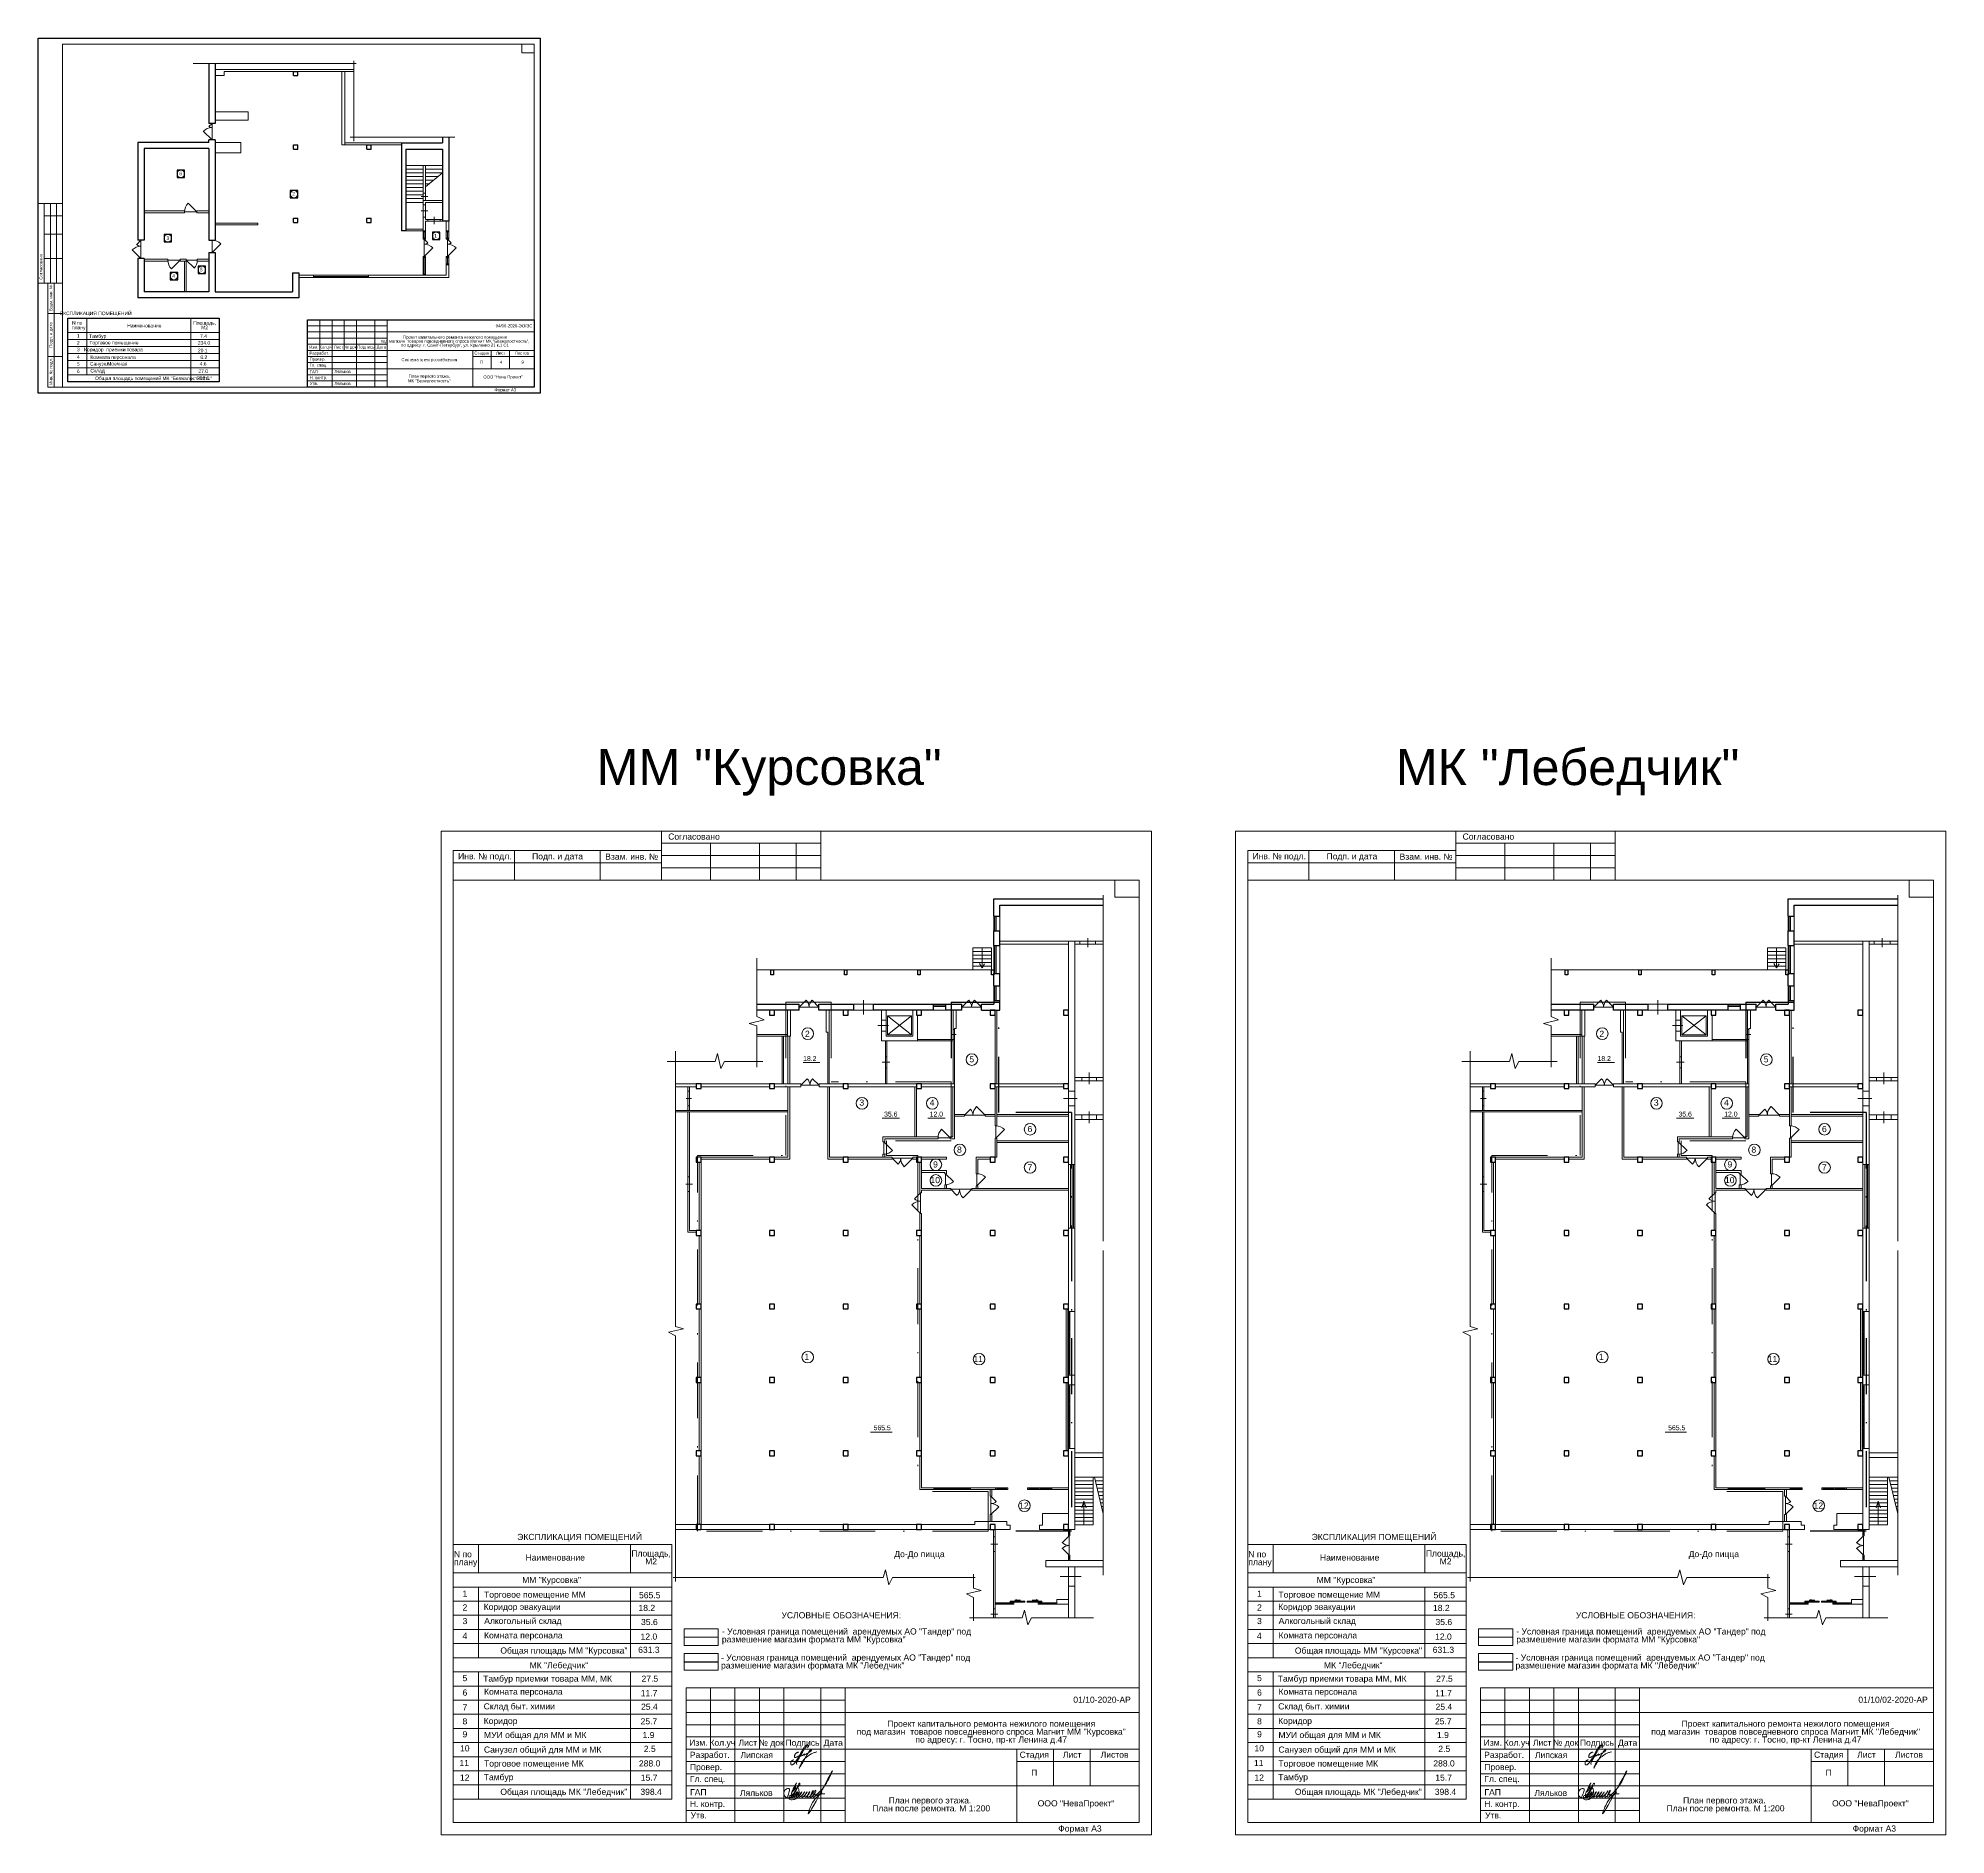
# Model space of a CAD drawing. Header units: metres. Extents: x -57 to 98, y -400 to -253.
import ezdxf
from ezdxf.enums import TextEntityAlignment as Align

# ---------------------------------------------------------------- set-up
doc = ezdxf.new("R2010")
doc.units = ezdxf.units.M
doc.header["$MEASUREMENT"] = 0
doc.linetypes.add('DGN Style 3', pattern=[7.982352, 5.70168, -2.280672])
doc.linetypes.add('DGN Style 4', pattern=[9.12839, 4.561344, -2.280672, 0.005702, -2.280672])
doc.layers.add('Level 50', color=7, linetype='Continuous', lineweight=0)
doc.layers.add('Level 63', color=7, linetype='Continuous', lineweight=0)
for name, color, linetype in [('YOLO_FRAME', 1, 'Continuous'), ('YOLO_STAMP', 1, 'Continuous'), ('YOLO_TABLE', 1, 'Continuous')]:
    doc.layers.add(name, color=color, linetype=linetype)
doc.styles.add('Style-Arial', font='arial.ttf')

msp = doc.modelspace()

# ---------------------------------------------------------------- texts
at = {"color": 7, "linetype": 'Continuous', "lineweight": 0, "style": 'Style-Arial', "width": 0.8}
for s, height, p in [('6', 0.289, (-45.68, -263.81)), ('2', 0.289, (-36.46, -265.46)), ('3', 0.289, (-46.73, -269.08)), ('1', 0.289, (-24.87, -268.9)), ('4', 0.289, (-46.26, -272.17)), ('5', 0.289, (-44, -271.66)), ('1', 0.289, (-54.04, -277.07)), ('2', 0.289, (-54.04, -277.64)), ('3', 0.289, (-54.04, -278.19)), ('4', 0.289, (-54.04, -278.8)), ('20.1', 0.289, (-43.88, -278.27)), ('5', 0.289, (-54.04, -279.37)), ('6', 0.289, (-54.04, -279.96)), ('27.0', 0.289, (-43.84, -279.96)), ('4.6', 0.289, (-43.85, -279.36)), ('П', 0.25, (-21.12, -279.25)), ('4', 0.25, (-19.52, -279.24)), ('9', 0.25, (-17.76, -279.24)), ('293.1', 0.289, (-43.84, -280.52))]:
    msp.add_text(s, height=height, dxfattribs=at).set_placement(p, align=Align.TOP_CENTER)
for s, p in [('Согласовано', (-57.09, -271.57)), ('Взам. инв. №', (-56.27, -274.11)), ('Подп. и дата', (-56.29, -277.14)), ('Инв. № подл.', (-56.29, -280.11))]:
    msp.add_text(s, height=0.25, rotation=90, dxfattribs=at).set_placement(p, align=Align.MIDDLE_CENTER)
at = {"color": 7, "lineweight": 13, "style": 'Style-Arial', "width": 0.8}
msp.add_text('ЭКСПЛИКАЦИЯ ПОМЕЩЕНИЙ ', height=0.2888, dxfattribs=at).set_placement((-52.57, -275.38), align=Align.MIDDLE_CENTER)
at = {"color": 7, "linetype": 'Continuous', "lineweight": 0, "style": 'Style-Arial', "width": 0.8}
for s, height, p in [('Тамбур', 0.289, (-53.15, -277.09)), ('Торговое помещение ', 0.2888, (-53.13, -277.63)), ('Санузел', 0.289, (-53.09, -279.35))]:
    msp.add_text(s, height=height, dxfattribs=at).set_placement(p, align=Align.TOP_LEFT)
at = {"color": 7, "linetype": 'Continuous', "lineweight": 13, "style": 'Style-Arial', "width": 0.8}
for s, height, p in [('7.4', 0.289, (-44.1, -277.1)), ('234.0', 0.289, (-44.28, -277.64)), ('8.2', 0.289, (-44.07, -278.82)), ('Общая площадь помещений МК "Безжалостность"', 0.2888, (-52.67, -280.54)), ('ООО "Нева Проект"', 0.25, (-20.97, -280.45))]:
    msp.add_text(s, height=height, dxfattribs=at).set_placement(p, align=Align.TOP_LEFT)
msp.add_text('04/06-2020-ЭО/ЭС', height=0.25, dxfattribs=at).set_placement((-18.46, -276.27), align=Align.TOP_CENTER)
at = {"color": 7, "linetype": 'Continuous', "lineweight": 0, "style": 'Style-Arial', "width": 0.8}
for s, p in [('Изм.', (-34.81, -278.13)), ('Разработ.', (-34.35, -278.63)), ('Кол.уч', (-33.83, -278.13)), ('Лист', (-32.79, -278.13)), ('№ док', (-31.83, -278.13)), ('Подпись', (-30.56, -278.13)), ('Дата', (-29.3, -278.13)), ('Стадия', (-21.1, -278.62)), ('Лист', (-19.55, -278.62)), ('Листов', (-17.82, -278.62)), ('ГАП', (-34.81, -280.15)), ('Провер.', (-34.5, -279.13)), ('Гл. спец.', (-34.44, -279.61)), ('Утв.', (-34.8, -281.1)), ('Н. контр.', (-34.44, -280.63)), ('Формат А3', (-19.17, -281.63))]:
    msp.add_text(s, height=0.25, dxfattribs=at).set_placement(p, align=Align.MIDDLE_CENTER)
at = {"color": 7, "lineweight": 13, "style": 'Style-Arial', "width": 0.8}
for p in [(-33.13, -280.01), (-33.13, -280.99)]:
    msp.add_text('Ляльков', height=0.25, dxfattribs=at).set_placement(p, align=Align.TOP_LEFT)
at = {"color": 7, "linetype": 'Continuous', "lineweight": 0, "style": 'Style-Arial'}
for s, p in [('2', (5.49, -333.98)), ('2', (70.35, -333.98)), ('3', (9.93, -339.6)), ('4', (15.67, -339.6)), ('3', (74.8, -339.6)), ('4', (80.53, -339.6)), ('1', (5.44, -360.37)), ('1', (70.31, -360.37)), ('1', (-22.47, -379.71)), ('2', (-22.47, -380.84)), ('4', (-22.47, -383.16)), ('3', (-22.47, -381.95))]:
    msp.add_text(s, height=0.5, dxfattribs=at).set_placement(p, align=Align.TOP_CENTER)
at = {"color": 7, "linetype": 'Continuous', "lineweight": 13, "style": 'Style-Arial'}
for s, height, p in [('18.2', 0.4, (5.69, -336.25)), ('18.2', 0.4, (70.55, -336.25)), ('35.6', 0.4, (12.3, -340.79)), ('12.0', 0.4, (16.02, -340.79)), ('35.6', 0.4, (77.16, -340.79)), ('12.0', 0.4, (80.89, -340.79)), ('565.5', 0.4, (11.6, -366.41)), ('565.5', 0.4, (76.47, -366.41)), ('565.5', 0.5, (-7.38, -380.09)), ('18.2', 0.5, (-7.62, -381.13)), ('35.6', 0.5, (-7.41, -382.28)), ('631.3', 0.5, (-7.45, -384.55)), ('12.0', 0.5, (-7.45, -383.47)), ('27.5', 0.5, (57.5, -386.91)), ('11.7', 0.5, (57.43, -388.09)), ('25.4', 0.5, (57.46, -389.2)), ('25.7', 0.5, (57.41, -390.39)), ('1.9', 0.5, (57.38, -391.51)), ('2.5', 0.5, (57.49, -392.64)), ('288.0', 0.5, (57.47, -393.83)), ('15.7', 0.5, (57.44, -394.99)), ('398.4', 0.5, (57.59, -396.15))]:
    msp.add_text(s, height=height, dxfattribs=at).set_placement(p, align=Align.MIDDLE_CENTER)
at = {"color": 251, "linetype": 'Continuous', "lineweight": 13, "style": 'Style-Arial'}
for s, p in [('5', (18.91, -336.06)), ('5', (83.77, -336.06)), ('6', (23.66, -341.76)), ('6', (88.52, -341.76)), ('8', (17.9, -343.44)), ('8', (82.76, -343.44)), ('9', (15.95, -344.65)), ('7', (23.66, -344.88)), ('9', (80.81, -344.65)), ('7', (88.52, -344.88)), ('10', (15.93, -345.93)), ('10', (80.8, -345.93)), ('11', (19.43, -360.55)), ('11', (84.29, -360.55)), ('12', (23.17, -372.52)), ('12', (88.03, -372.52)), ('1', (42.4, -379.71)), ('2', (42.4, -380.84)), ('4', (42.39, -383.16)), ('3', (42.4, -381.95)), ('5', (-22.47, -386.61)), ('6', (-22.47, -387.79)), ('7', (-22.47, -389)), ('8', (-22.47, -390.14)), ('10', (-22.48, -392.35)), ('9', (-22.47, -391.2)), ('11', (-22.53, -393.55)), ('12', (-22.49, -394.74))]:
    msp.add_text(s, height=0.5, dxfattribs=at).set_placement(p, align=Align.TOP_CENTER)
at = {"color": 7, "lineweight": 13, "style": 'Style-Arial'}
for s, p in [('ЭКСПЛИКАЦИЯ ПОМЕЩЕНИЙ ', (-18.2, -375.08)), ('ЭКСПЛИКАЦИЯ ПОМЕЩЕНИЙ ', (46.66, -375.08)), ('Ляльков', (-0.02, -395.99)), ('Ляльков', (64.85, -395.99))]:
    msp.add_text(s, height=0.5, dxfattribs=at).set_placement(p, align=Align.TOP_LEFT)
at = {"color": 18, "linetype": 'Continuous', "lineweight": 0, "true_color": 0x000000, "style": 'Style-Arial'}
for p in [(14.64, -376.73), (79.5, -376.73)]:
    msp.add_text('До-До пицца', height=0.5, dxfattribs=at).set_placement(p, align=Align.MIDDLE_CENTER)
at = {"color": 7, "linetype": 'Continuous', "lineweight": 0, "style": 'Style-Arial'}
for s, p in [('Торговое помещение ММ', (-20.91, -379.79)), ('ММ "Курсовка"', (-17.8, -378.59)), ('Коридор эвакуации', (-20.94, -380.79))]:
    msp.add_text(s, height=0.5, dxfattribs=at).set_placement(p, align=Align.TOP_LEFT)
at = {"color": 251, "linetype": 'Continuous', "lineweight": 13, "style": 'Style-Arial'}
for s, p in [('Торговое помещение ММ', (43.95, -379.79)), ('ММ "Курсовка"', (47.07, -378.59)), ('Коридор эвакуации', (43.93, -380.79)), ('Общая площадь ММ "Курсовка"', (45.29, -384.36)), ('МК "Лебедчик"', (-17.19, -385.56)), ('Коридор ', (-20.94, -390.11)), ('Санузел общий для ММ и МК', (-20.92, -392.45)), ('МУИ общая для ММ и МК', (-20.91, -391.26)), ('Торговое помещение МК', (-20.91, -393.59)), ('Общая площадь МК "Лебедчик"', (-19.58, -395.9))]:
    msp.add_text(s, height=0.5, dxfattribs=at).set_placement(p, align=Align.TOP_LEFT)
for s, p in [('565.5', (57.49, -380.09)), ('18.2', (57.25, -381.13)), ('35.6', (57.45, -382.28)), ('631.3', (57.42, -384.55)), ('12.0', (57.42, -383.47)), ('27.5', (-7.37, -386.91)), ('11.7', (-7.44, -388.09)), ('25.4', (-7.41, -389.2)), ('25.7', (-7.45, -390.39)), ('1.9', (-7.48, -391.51)), ('2.5', (-7.38, -392.64)), ('288.0', (-7.39, -393.83)), ('15.7', (-7.43, -394.99)), ('398.4', (-7.27, -396.15))]:
    msp.add_text(s, height=0.5, dxfattribs=at).set_placement(p, align=Align.MIDDLE_CENTER)
at = {"color": 7, "linetype": 'Continuous', "lineweight": 13, "style": 'Style-Arial'}
for s, p in [('Общая площадь ММ "Курсовка"', (-19.58, -384.36)), ('МК "Лебедчик"', (47.67, -385.56)), ('Коридор ', (43.93, -390.11)), ('Санузел общий для ММ и МК', (43.95, -392.45)), ('МУИ общая для ММ и МК', (43.95, -391.26)), ('Торговое помещение МК', (43.95, -393.59)), ('Общая площадь МК "Лебедчик"', (45.29, -395.9))]:
    msp.add_text(s, height=0.5, dxfattribs=at).set_placement(p, align=Align.TOP_LEFT)
for s, p in [('5', (42.4, -386.61)), ('6', (42.4, -387.79)), ('7', (42.4, -389)), ('8', (42.4, -390.14)), ('10', (42.38, -392.35)), ('9', (42.4, -391.2)), ('11', (42.34, -393.55)), ('12', (42.38, -394.74))]:
    msp.add_text(s, height=0.5, dxfattribs=at).set_placement(p, align=Align.TOP_CENTER)
for s, insert, char_height, attachment_point, line_spacing_factor in [('\\H1x;\\W0.8;N по \\Pплану', (-54.55, -276.39), 0.2888, 4, 0.776524), ('\\H1x;\\W0.8;Наименование', (-50.05, -276.39), 0.2888, 4, 0.6), ('\\H1x;\\W0.8;Проект капитального ремонта нежилого помещения \\Pпод магазин  товаров повседневного спроса Магнит МК "Безжалостность",\\Pпо адресу: г. Санкт-Петербург, ул. Крыленко 21 к.1 С1', (-23.28, -277.2), 0.25, 2, 0.776524), (' ММ "Курсовка"', (1.8, -312.87), 2.9337, 5, 0.776524), ('МК "Лебедчик"', (67.56, -312.87), 2.9337, 5, 0.776524), ('N по \\Pплану', (-23.37, -376.49), 0.5, 1, 0.776524), ('Наименование', (-17.52, -376.76), 0.5, 1, 0.6), ('N по \\Pплану', (41.49, -376.49), 0.5, 1, 0.776524), ('Наименование', (47.34, -376.76), 0.5, 1, 0.6), ('\\pt13.5;Тамбур приемки товара ММ, МК', (43.89, -386.65), 0.5, 1, 0.6), ('Комната персонала ', (43.96, -387.72), 0.5, 1, 0.6), ('Склад быт. химии', (43.93, -388.92), 0.5, 1, 0.6), ('Проект капитального ремонта нежилого помещения \\Pпод магазин  товаров повседневного спроса Магнит ММ "Курсовка"\\Pпо адресу: г. Тосно, пр-кт Ленина д.47', (20.5, -391.31), 0.5, 5, 0.776524), ('Проект капитального ремонта нежилого помещения \\Pпод магазин  товаров повседневного спроса Магнит МК "Лебедчик"\\Pпо адресу: г. Тосно, пр-кт Ленина д.47', (85.36, -391.31), 0.5, 5, 0.776524), ('Тамбур', (43.93, -394.7), 0.5, 1, 0.6)]:
    msp.add_mtext(s, dxfattribs=dict(at, insert=insert, char_height=char_height, attachment_point=attachment_point, line_spacing_factor=line_spacing_factor))
at = {"color": 7, "linetype": 'Continuous', "lineweight": 0, "style": 'Style-Arial'}
for s, insert, char_height, attachment_point, line_spacing_factor in [('\\H1x;\\W0.8;Площадь,\\PМ2', (-43.73, -276.01), 0.2888, 2, 0.776524), ('\\H1x;\\W0.8;Коридор  приемки товара', (-51.17, -278.19), 0.2888, 2, 0.6), ('\\H1.000000x;\\W0.800000;Склад ', (-53.05, -279.92), 0.2888, 1, 0.60241), ('\\H1x;\\W0.8;Комната персонала ', (-53.05, -278.81), 0.2888, 1, 0.6), ('\\H1.000000x;\\W0.800000;Моечная ', (-51.68, -279.35), 0.2888, 1, 0.60241), ('{\\W0.8;Система электроснабжения}', (-25.38, -279.2), 0.25, 5, 0.9), ('\\H1x;\\W0.8;План первого этажа,\\PМК "Безжалостность"', (-25.38, -280.7), 0.25, 5, 0.9), ('Площадь,\\PМ2', (-7.27, -376.43), 0.5, 2, 0.776524), ('Площадь,\\PМ2', (57.6, -376.43), 0.5, 2, 0.776524), ('Алкогольный склад', (-17.74, -381.94), 0.5, 2, 0.6), ('Комната персонала ', (-20.91, -383.12), 0.5, 1, 0.6), ('План первого этажа. \\P План после ремонта. М 1:200', (15.5, -397.25), 0.5, 5, 0.776524), ('План первого этажа. \\P План после ремонта. М 1:200', (80.36, -397.25), 0.5, 5, 0.776524)]:
    msp.add_mtext(s, dxfattribs=dict(at, insert=insert, char_height=char_height, attachment_point=attachment_point, line_spacing_factor=line_spacing_factor))
at = {"color": 18, "linetype": 'Continuous', "lineweight": 0, "true_color": 0x000000, "char_height": 0.5, "attachment_point": 5, "line_spacing_factor": 0.6, "style": 'Style-Arial'}
for insert in [(8.26, -381.73), (73.12, -381.73)]:
    msp.add_mtext('УСЛОВНЫЕ ОБОЗНАЧЕНИЯ:\\P', dxfattribs=dict(at, insert=insert))
at = {"color": 7, "linetype": 'DGN Style 3', "lineweight": 13, "char_height": 0.5, "attachment_point": 1, "line_spacing_factor": 0.776524, "style": 'Style-Arial'}
for s, insert in [('- Условная граница помещений  арендуемых АО "Тандер" под \\Pразмешение магазин формата ММ "Курсовка"', (-1.49, -382.8)), ('- Условная граница помещений  арендуемых АО "Тандер" под \\Pразмешение магазин формата ММ "Курсовка"', (63.37, -382.8)), ('- Условная граница помещений  арендуемых АО "Тандер" под \\Pразмешение магазин формата МК "Лебедчик"', (-1.56, -384.93)), ('- Условная граница помещений  арендуемых АО "Тандер" под \\Pразмешение магазин формата МК "Лебедчик"', (63.31, -384.93))]:
    msp.add_mtext(s, dxfattribs=dict(at, insert=insert))
at = {"color": 251, "linetype": 'Continuous', "lineweight": 13, "char_height": 0.5, "line_spacing_factor": 0.6, "style": 'Style-Arial'}
for s, insert, attachment_point in [('Алкогольный склад', (47.12, -381.94), 2), ('Комната персонала ', (43.96, -383.12), 1), ('\\pt13.5;Тамбур приемки товара ММ, МК', (-20.98, -386.65), 1), ('Комната персонала ', (-20.91, -387.72), 1), ('Склад быт. химии', (-20.94, -388.92), 1), ('Тамбур', (-20.94, -394.7), 1)]:
    msp.add_mtext(s, dxfattribs=dict(at, insert=insert, attachment_point=attachment_point))
at = {"layer": 'Level 63', "color": 7, "linetype": 'Continuous', "lineweight": 0, "style": 'Style-Arial'}
for s, p in [('01/10-2020-АР', (27.2, -388.38)), ('01/10/02-2020-АР', (91.3, -388.38)), ('Липская', (0.03, -392.9)), ('Липская', (64.89, -392.9)), ('П', (23.76, -394.34)), ('П', (88.63, -394.34))]:
    msp.add_text(s, height=0.5, dxfattribs=at).set_placement(p, align=Align.TOP_LEFT)

# ---------------------------------------------------------------- blocks, each defined once
blk = doc.blocks.new('*U17')
at = {"layer": 'Level 50', "color": 7, "linetype": 'Continuous', "lineweight": 0}
for p, q in [((-14.5, 20.487), (14.5, 20.487)), ((-14.5, -20.513), (-14.5, 20.487)), ((14.5, 20.487), (14.5, -20.513)), ((14.5, -20.513), (-14.5, -20.513))]:
    blk.add_line(p, q, dxfattribs=at)
at = {"layer": 'Level 50', "color": 7, "linetype": 'Continuous', "lineweight": 13}
for p, q in [((-14, 18.926), (-14, -20.013)), ((14, 18.487), (-14, 18.487)), ((13, 18.487), (13, 17.787)), ((14, 18.487), (14, -20.013)), ((13, 17.787), (14, 17.787)), ((14, -20.013), (-14, -20.013))]:
    blk.add_line(p, q, dxfattribs=at)
at = {"layer": 'Level 63', "color": 7, "linetype": 'Continuous', "lineweight": 13}
for p, q in [((-5.5, 20.487), (-5.5, 18.487)), ((1, 20.487), (-5.5, 20.487)), ((1, 20.487), (1, 18.487)), ((-11.5, 19.687), (-11.5, 18.487)), ((-8, 19.687), (-8, 18.487)), ((1, 19.987), (-5.5, 19.987)), ((-5.5, 19.687), (-5.5, 18.487)), ((1, 19.487), (-5.5, 19.487)), ((-3.5, 19.987), (-3.5, 18.487)), ((-1.5, 19.987), (-1.5, 18.487)), ((0, 19.987), (0, 18.487)), ((-14, 19.187), (-5.5, 19.187)), ((1, 18.987), (-5.5, 18.987)), ((-4.5, -14.513), (14, -14.513)), ((-4.5, -14.513), (-4.5, -20.013)), ((-3.5, -14.513), (-3.5, -17.013)), ((-2.5, -14.513), (-2.5, -20.013)), ((-1.5, -14.513), (-1.5, -17.013)), ((-0.5, -14.513), (-0.5, -20.013)), ((1, -14.513), (1, -20.013)), ((2, -14.513), (2, -20.013)), ((2, -15.513), (14, -15.513)), ((-4.5, -16.513), (2, -16.513)), ((-4.5, -17.013), (2, -17.013)), ((2, -17.013), (14, -17.013)), ((9, -17.513), (14, -17.513)), ((2, -18.513), (14, -18.513)), ((7, -20.013), (13.3, -20.013))]:
    blk.add_line(p, q, dxfattribs=at)
at = {"layer": 'Level 63', "color": 7, "linetype": 'Continuous', "lineweight": 0}
for p, q in [((-4.5, -15.013), (2, -15.013)), ((-4.5, -15.513), (2, -15.513)), ((-4.5, -16.013), (2, -16.013)), ((-4.5, -17.513), (2, -17.513)), ((-4.5, -18.013), (2, -18.013)), ((-4.5, -18.513), (2, -18.513)), ((-4.5, -19.013), (2, -19.013)), ((-4.5, -19.513), (2, -19.513))]:
    blk.add_line(p, q, dxfattribs=at)
at = {"layer": 'Level 63', "color": 7, "linetype": 'Continuous', "lineweight": 13, "flags": 128}
for points in [[(-14, 18.487), (-14, 19.687), (-5.5, 19.687)], [(9, -17.013), (9, -20.013)], [(10.5, -17.013), (10.5, -18.513)], [(12, -17.013), (12, -18.513)]]:
    blk.add_lwpolyline(points, dxfattribs=at)
at = {"layer": 'Level 63', "color": 7, "linetype": 'Continuous', "lineweight": 0, "style": 'Style-Arial'}
for s, height, p in [('Согласовано', 0.25002, (-4.173, 20.263)), ('Инв. № подл.', 0.25002, (-12.713, 19.462)), ('Подп. и дата', 0.25002, (-9.745, 19.457)), ('Взам. инв. №', 0.25002, (-6.716, 19.444)), ('Изм.', 0.25, (-3.993, -16.748)), ('Разработ.', 0.25, (-3.531, -17.244)), ('Кол.уч', 0.25, (-3.016, -16.748)), ('Лист', 0.25, (-1.977, -16.748)), ('№ док', 0.25, (-1.018, -16.748)), ('Подпись', 0.25, (0.256, -16.748)), ('Дата', 0.25, (1.511, -16.748)), ('Стадия', 0.25, (9.718, -17.238)), ('Лист', 0.25, (11.263, -17.238)), ('Листов', 0.25, (12.996, -17.238)), ('Провер.', 0.25, (-3.686, -17.742)), ('Гл. спец.', 0.25, (-3.619, -18.229)), ('ГАП', 0.25, (-3.999, -18.77)), ('Н. контр.', 0.25, (-3.625, -19.248)), ('ООО "НеваПроект"', 0.25, (11.423, -19.223)), ('Утв.', 0.25, (-3.98, -19.715)), ('Формат А3', 0.25, (11.582, -20.252))]:
    blk.add_text(s, height=height, dxfattribs=at).set_placement(p, align=Align.MIDDLE_CENTER)
blk = doc.blocks.new('формат А3_вертикальный_1')
at = {"layer": 'Level 63', "color": 7, "linetype": 'Continuous', "lineweight": 13}
blk.add_blockref('*U17', (14.5, -20.487), dxfattribs=at)
blk = doc.blocks.new('*U18')
at = {"color": 5, "linetype": 'Continuous', "lineweight": 0}
for points, knots in [([(0.31, 0.78), (0.34, 0.81), (0.4, 0.88), (0.43, 0.93), (0.43, 0.97), (0.42, 1.01), (0.39, 1.04), (0.33, 1.05), (0.26, 1.03), (0.21, 1.01), (0.12, 0.93), (0.06, 0.87), (-0.03, 0.75), (-0.11, 0.62), (-0.21, 0.44), (-0.3, 0.26), (-0.38, 0.11), (-0.48, -0.06), (-0.64, -0.3), (-0.75, -0.47), (-0.87, -0.64), (-0.99, -0.73), (-1.02, -0.73), (-1.06, -0.74), (-1.14, -0.72), (-1.16, -0.69), (-1.18, -0.65), (-1.18, -0.58), (-1.17, -0.52), (-1.15, -0.43), (-1.08, -0.35), (-1.04, -0.34), (-0.99, -0.31), (-0.96, -0.3), (-0.92, -0.29), (-0.91, -0.31), (-0.92, -0.32)], [0, 0, 0, 0, 0.032258, 0.064516, 0.096774, 0.129032, 0.16129, 0.193548, 0.225806, 0.258065, 0.290323, 0.322581, 0.354839, 0.387097, 0.419355, 0.451613, 0.483871, 0.516129, 0.548387, 0.580645, 0.612903, 0.645161, 0.677419, 0.709677, 0.741935, 0.774194, 0.806452, 0.83871, 0.870968, 0.903226, 0.935484, 0.967742, 0.983871, 0.991935, 0.995968, 1, 1, 1, 1]), ([(0.32, 0.97), (0.32, 0.97), (0.33, 0.98), (0.32, 0.98), (0.31, 0.97), (0.3, 0.97), (0.29, 0.95), (0.21, 0.88), (0.15, 0.82), (0.09, 0.75), (-0.01, 0.62), (-0.17, 0.29), (-0.31, 0.07), (-0.54, -0.32), (-0.64, -0.51), (-0.69, -0.64), (-0.64, -0.69)], [0, 0, 0, 0, 0.005306, 0.009091, 0.012718, 0.03509, 0.04357, 0.143713, 0.287425, 0.431138, 0.57485, 0.718563, 0.862275, 0.934132, 0.97006, 1, 1, 1, 1])]:
    blk.add_open_spline(points, degree=3, knots=knots, dxfattribs=at)
blk.add_open_spline([(-0.47, 0.37), (-0.48, 0.41), (-0.52, 0.41), (-0.56, 0.39), (-0.63, 0.36), (-0.68, 0.32), (-0.75, 0.25), (-0.8, 0.18), (-0.84, 0.12), (-0.85, 0.05), (-0.85, -0.04), (-0.83, -0.08), (-0.8, -0.08), (-0.77, -0.08), (-0.71, -0.06), (-0.66, -0.04), (-0.53, 0.03), (-0.31, 0.14), (-0.22, 0.24), (-0.17, 0.32), (-0.19, 0.32), (-0.3, 0.13), (-0.31, 0.08), (-0.31, 0.06), (-0.27, 0.06), (-0.23, 0.06), (-0.16, 0.09), (-0.08, 0.14), (-0.02, 0.18), (0.02, 0.21), (0.06, 0.25), (0.06, 0.27), (0.03, 0.23), (0, 0.17), (0, 0.14), (0.03, 0.14), (0.11, 0.19), (0.24, 0.26), (0.32, 0.3), (0.44, 0.37), (0.55, 0.44), (0.61, 0.48), (0.65, 0.52), (0.68, 0.57), (0.68, 0.62), (0.68, 0.63), (0.65, 0.63), (0.59, 0.59), (0.51, 0.52), (0.45, 0.43), (0.37, 0.31), (0.32, 0.23), (0.24, 0.11), (0.16, -0.05), (0.09, -0.18), (-0.03, -0.4), (-0.22, -0.74), (-0.32, -0.89), (-0.41, -1), (-0.41, -1.05), (-0.38, -1.02), (-0.32, -0.82), (-0.24, -0.63), (-0.15, -0.46), (-0.09, -0.38), (0.01, -0.25), (0.14, -0.13), (0.22, -0.06), (0.34, 0.03), (0.46, 0.12), (0.58, 0.2), (0.72, 0.28), (0.88, 0.35), (1.01, 0.39), (1.08, 0.41), (1.18, 0.43)], degree=3, dxfattribs=at)
blk = doc.blocks.new('*U19')
at = {"color": 7, "linetype": 'Continuous', "lineweight": 0}
for p, q in [((-0.117, 0), (0.117, 0)), ((0.117, 0), (0.037, 0.026)), ((0.117, 0), (0.037, -0.026))]:
    blk.add_line(p, q, dxfattribs=at)

# ---------------------------------------------------------------- linework, layer by layer
at = {"color": 7, "linetype": 'Continuous', "lineweight": 0}
for p, q in [((-57.32, -252.9), (-16.32, -252.9)), ((-57.32, -281.9), (-57.32, -252.9)), ((-16.32, -252.9), (-16.32, -281.9)), ((-31.36, -254.96), (-44.66, -254.96)), ((-31.55, -254.76), (-31.55, -261.3)), ((-43.12, -259.86), (-43.37, -260.11)), ((-43.12, -259.86), (-43.12, -261.21)), ((-43.83, -260.5), (-43.12, -261.21)), ((-23.3, -260.98), (-31.83, -260.98)), ((-27.29, -263.31), (-24.29, -263.31)), ((-27.29, -263.61), (-25.89, -263.61)), ((-27.29, -263.91), (-25.89, -263.91)), ((-27.29, -264.21), (-25.89, -264.21)), ((-27.29, -264.51), (-25.89, -264.51)), ((-25.69, -263.61), (-24.29, -263.61)), ((-24.29, -263.91), (-25.69, -265.03)), ((-25.69, -263.91), (-24.29, -263.91)), ((-25.69, -264.21), (-24.67, -264.21)), ((-25.69, -264.51), (-25.05, -264.51)), ((-27.29, -264.81), (-25.89, -264.81)), ((-27.29, -265.11), (-25.89, -265.11)), ((-27.29, -265.41), (-25.89, -265.41)), ((-27.29, -265.71), (-25.89, -265.71)), ((-27.29, -266.01), (-25.89, -266.01)), ((-27.29, -266.31), (-25.89, -266.31)), ((-26.05, -265.83), (-25.5, -265.83)), ((-25.89, -265.56), (-25.89, -266.16)), ((-25.69, -264.81), (-25.42, -264.81)), ((-25.69, -265.56), (-25.69, -266.16)), ((-45.37, -267.09), (-44.37, -267.09)), ((-44.37, -267.09), (-45.08, -266.38)), ((-26.05, -267.01), (-25.5, -267.01)), ((-25.89, -267.51), (-25.89, -266.51)), ((-25.69, -266.51), (-25.69, -267.51)), ((-25.49, -267.71), (-24.49, -267.71)), ((-25.49, -267.86), (-24.49, -267.86)), ((-24.99, -267.49), (-24.99, -268.1)), ((-48.92, -269.4), (-49.27, -269.75)), ((-48.92, -269.4), (-48.92, -270.9)), ((-43.12, -269.4), (-43.12, -270.4)), ((-25.89, -268.72), (-25.89, -269.24)), ((-25.79, -268.72), (-25.79, -269.24)), ((-25.79, -269.32), (-25.79, -270.74)), ((-25.79, -269.32), (-25.5, -269.62)), ((-25.69, -268.72), (-25.69, -269.24)), ((-23.99, -268.72), (-23.99, -269.24)), ((-23.89, -268.72), (-23.89, -269.24)), ((-23.89, -269.32), (-23.89, -270.74)), ((-23.89, -269.32), (-23.6, -269.62)), ((-23.79, -268.72), (-23.79, -269.24)), ((-49.63, -270.19), (-48.92, -270.9)), ((-43.12, -270.4), (-42.41, -269.69)), ((-25.89, -270.82), (-25.89, -272.26)), ((-25.09, -270.03), (-25.79, -270.74)), ((-25.79, -270.82), (-25.79, -272.18)), ((-25.69, -270.82), (-25.69, -272.26)), ((-23.99, -270.82), (-23.99, -271.34)), ((-23.19, -270.03), (-23.89, -270.74)), ((-23.89, -271.34), (-23.89, -270.82)), ((-23.79, -271.34), (-23.79, -270.82)), ((-45.72, -271.04), (-46.72, -271.04)), ((-45.72, -271.04), (-46.43, -271.74)), ((-44.32, -271.04), (-45.22, -271.04)), ((-45.22, -271.04), (-44.58, -271.67)), ((-30.34, -272.26), (-34.84, -272.26)), ((-34.84, -272.36), (-30.34, -272.36)), ((-30.34, -272.46), (-34.84, -272.46)), ((-35.32, -276.4), (-28.82, -276.4)), ((-35.32, -276.9), (-28.82, -276.9)), ((-54.89, -277.51), (-42.54, -277.51)), ((-54.89, -278.09), (-42.54, -278.09)), ((-54.89, -278.66), (-42.54, -278.66)), ((-35.32, -277.4), (-28.82, -277.4)), ((-54.89, -279.24), (-42.54, -279.24)), ((-54.89, -279.82), (-42.54, -279.82)), ((-35.32, -278.9), (-28.82, -278.9)), ((-35.32, -279.4), (-28.82, -279.4)), ((-35.32, -279.9), (-28.82, -279.9)), ((-16.32, -281.9), (-57.32, -281.9)), ((-54.89, -280.4), (-42.54, -280.4)), ((-35.32, -280.4), (-28.82, -280.4)), ((-35.32, -280.9), (-28.82, -280.9)), ((29.65, -322.9), (29.65, -351.17)), ((94.51, -322.9), (94.51, -351.17)), ((20.8, -324.61), (20.8, -325.81)), ((20.9, -324.61), (20.9, -325.81)), ((85.66, -324.61), (85.66, -325.81)), ((85.76, -324.61), (85.76, -325.81)), ((20.8, -327.01), (20.8, -329.31)), ((20.9, -327.01), (20.9, -329.31)), ((85.66, -327.01), (85.66, -329.31)), ((85.76, -327.01), (85.76, -329.31)), ((1.37, -328.04), (1.37, -332.81)), ((19.01, -329), (19.01, -327.2)), ((19.01, -327.2), (20.51, -327.2)), ((19.01, -327.5), (20.51, -327.5)), ((19.01, -327.8), (20.51, -327.8)), ((19.01, -328.1), (20.51, -328.1)), ((19.01, -328.4), (20.51, -328.4)), ((19.76, -328.83), (19.53, -328.48)), ((19.76, -327.2), (19.76, -328.83)), ((19.76, -328.83), (19.96, -328.52)), ((20.51, -329), (20.51, -327.2)), ((66.23, -328.04), (66.23, -332.81)), ((83.87, -329), (83.87, -327.2)), ((83.87, -327.2), (85.37, -327.2)), ((83.87, -327.5), (85.37, -327.5)), ((83.87, -327.8), (85.37, -327.8)), ((83.87, -328.1), (85.37, -328.1)), ((83.87, -328.4), (85.37, -328.4)), ((84.62, -328.83), (84.4, -328.48)), ((84.62, -327.2), (84.62, -328.83)), ((84.62, -328.83), (84.83, -328.52)), ((85.37, -329), (85.37, -327.2)), ((19.01, -328.7), (20.51, -328.7)), ((83.87, -328.7), (85.37, -328.7)), ((4.83, -332.05), (5.4, -331.49)), ((5.87, -331.49), (6.43, -332.05)), ((10.08, -331.48), (10.08, -332.64)), ((18.1, -332.05), (18.66, -331.49)), ((19.13, -331.49), (19.7, -332.05)), ((20.8, -330.31), (20.8, -331.51)), ((20.9, -330.31), (20.9, -331.51)), ((69.7, -332.05), (70.26, -331.49)), ((70.73, -331.49), (71.3, -332.05)), ((74.94, -331.48), (74.94, -332.64)), ((82.96, -332.05), (83.53, -331.49)), ((84, -331.49), (84.56, -332.05)), ((85.66, -330.31), (85.66, -331.51)), ((85.76, -330.31), (85.76, -331.51)), ((4.83, -332.05), (6.43, -332.05)), ((9.28, -331.8), (10.88, -331.8)), ((10.88, -332.31), (9.28, -332.31)), ((11.53, -334.01), (11.53, -333.11)), ((11.91, -333.11), (11.91, -334.01)), ((14, -332.75), (12.02, -334.32)), ((12.02, -332.75), (14, -334.32)), ((16.77, -331.9), (15.77, -331.9)), ((16.77, -332), (15.77, -332)), ((18.1, -332.05), (19.7, -332.05)), ((69.7, -332.05), (71.3, -332.05)), ((74.14, -331.8), (75.74, -331.8)), ((75.74, -332.31), (74.14, -332.31)), ((76.39, -334.01), (76.39, -333.11)), ((76.77, -333.11), (76.77, -334.01)), ((78.87, -332.75), (76.89, -334.32)), ((76.89, -332.75), (78.87, -334.32)), ((81.64, -331.9), (80.64, -331.9)), ((81.64, -332), (80.64, -332)), ((82.96, -332.05), (84.56, -332.05)), ((1.37, -333.57), (1.37, -336.96)), ((11.25, -333.56), (12.1, -333.56)), ((17.21, -334.29), (17.65, -334.29)), ((17.39, -333.89), (17.39, -334.69)), ((17.51, -334.69), (17.51, -333.89)), ((66.23, -333.57), (66.23, -336.96)), ((76.12, -333.56), (76.97, -333.56)), ((82.08, -334.29), (82.52, -334.29)), ((82.25, -333.89), (82.25, -334.69)), ((82.37, -334.69), (82.37, -333.89)), ((-5.27, -335.65), (-5.27, -358.13)), ((11.87, -337.01), (11.87, -336.11)), ((11.99, -336.11), (11.99, -337.01)), ((59.6, -335.65), (59.6, -358.13)), ((76.73, -337.01), (76.73, -336.11)), ((76.85, -336.11), (76.85, -337.01)), ((-2.05, -336.48), (-5.95, -336.48)), ((1.85, -336.48), (-1.28, -336.48)), ((4.95, -338.43), (5.48, -337.9)), ((5.92, -337.9), (6.45, -338.43)), ((11.59, -336.56), (12.22, -336.56)), ((27.9, -337.81), (29.1, -337.81)), ((28.5, -337.39), (28.5, -338.34)), ((62.82, -336.48), (58.92, -336.48)), ((66.72, -336.48), (63.58, -336.48)), ((69.81, -338.43), (70.34, -337.9)), ((70.78, -337.9), (71.31, -338.43)), ((76.46, -336.56), (77.09, -336.56)), ((92.77, -337.81), (93.97, -337.81)), ((93.37, -337.39), (93.37, -338.34)), ((-4.41, -339.52), (-3.96, -339.52)), ((-4.26, -338.92), (-4.26, -340.12)), ((-4.14, -340.12), (-4.14, -338.92)), ((4.95, -338.43), (6.45, -338.43)), ((26.4, -339.52), (27.53, -339.52)), ((26.81, -338.92), (26.81, -340.12)), ((27.32, -338.92), (27.32, -340.12)), ((29.1, -338.06), (27.9, -338.06)), ((60.46, -339.52), (60.91, -339.52)), ((60.6, -338.92), (60.6, -340.12)), ((60.72, -340.12), (60.72, -338.92)), ((69.81, -338.43), (71.31, -338.43)), ((91.27, -339.52), (92.39, -339.52)), ((91.67, -338.92), (91.67, -340.12)), ((92.18, -338.92), (92.18, -340.12)), ((93.97, -338.06), (92.77, -338.06)), ((18.31, -340.88), (18.8, -340.39)), ((18.31, -340.88), (20.01, -340.88)), ((19.3, -340.18), (20.01, -340.88)), ((27.9, -340.86), (29.1, -340.86)), ((28.5, -340.57), (28.5, -341.52)), ((83.17, -340.88), (83.67, -340.39)), ((83.17, -340.88), (84.87, -340.88)), ((84.17, -340.18), (84.87, -340.88)), ((92.77, -340.86), (93.97, -340.86)), ((93.37, -340.57), (93.37, -341.52)), ((17.16, -342.73), (16.45, -342.03)), ((20.88, -341.76), (20.88, -342.76)), ((20.88, -342.76), (21.59, -342.05)), ((29.1, -341.24), (27.9, -341.24)), ((82.02, -342.73), (81.32, -342.03)), ((85.75, -341.76), (85.75, -342.76)), ((85.75, -342.76), (86.46, -342.05)), ((93.97, -341.24), (92.77, -341.24)), ((11.73, -343.06), (11.73, -344.06)), ((11.73, -343.06), (12.44, -343.76)), ((16.16, -342.73), (17.16, -342.73)), ((76.6, -343.06), (76.6, -344.06)), ((76.6, -343.06), (77.31, -343.76)), ((81.02, -342.73), (82.02, -342.73)), ((12.41, -344.38), (14.11, -344.38)), ((12.41, -344.38), (12.9, -344.88)), ((13.4, -345.09), (14.11, -344.38)), ((16.78, -345.66), (16.78, -346.56)), ((16.78, -345.66), (17.42, -346.29)), ((19.33, -345.66), (19.33, -346.66)), ((27.12, -350.11), (27.12, -344.91)), ((27.22, -350.11), (27.22, -344.91)), ((27.32, -350.11), (27.32, -344.91)), ((77.27, -344.38), (78.97, -344.38)), ((77.27, -344.38), (77.77, -344.88)), ((78.27, -345.09), (78.97, -344.38)), ((81.65, -345.66), (81.65, -346.56)), ((81.65, -345.66), (82.29, -346.29)), ((84.2, -345.66), (84.2, -346.66)), ((91.98, -350.11), (91.98, -344.91)), ((92.08, -350.11), (92.08, -344.91)), ((92.18, -350.11), (92.18, -344.91)), ((-4.43, -346.51), (-3.9, -346.51)), ((-4.26, -345.91), (-4.26, -347.11)), ((-4.14, -347.11), (-4.14, -345.91)), ((14.73, -347.21), (14.24, -347.7)), ((14.73, -347.21), (14.73, -348.91)), ((17.21, -346.93), (18.91, -346.93)), ((17.21, -346.93), (17.7, -347.43)), ((19.33, -346.66), (20.04, -345.95)), ((60.43, -346.51), (60.96, -346.51)), ((60.6, -345.91), (60.6, -347.11)), ((60.72, -347.11), (60.72, -345.91)), ((79.6, -347.21), (79.1, -347.7)), ((79.6, -347.21), (79.6, -348.91)), ((82.07, -346.93), (83.77, -346.93)), ((82.07, -346.93), (82.57, -347.43)), ((84.2, -346.66), (84.91, -345.95)), ((14.03, -348.2), (14.73, -348.91)), ((78.89, -348.2), (79.6, -348.91)), ((29.65, -351.94), (29.65, -378.45)), ((94.51, -351.94), (94.51, -378.45)), ((26.81, -356.91), (26.81, -362.11)), ((26.81, -362.11), (26.81, -356.91)), ((26.86, -357.01), (26.86, -358.49)), ((26.91, -362.11), (26.91, -356.91)), ((27.32, -362.11), (27.32, -356.91)), ((91.67, -356.91), (91.67, -362.11)), ((91.67, -362.11), (91.67, -356.91)), ((91.72, -357.01), (91.72, -358.49)), ((91.77, -362.11), (91.77, -356.91)), ((92.18, -362.11), (92.18, -356.91)), ((-5.27, -358.9), (-5.27, -378.98)), ((26.86, -358.59), (26.86, -360.36)), ((59.6, -358.9), (59.6, -378.98)), ((91.72, -358.59), (91.72, -360.36)), ((26.86, -360.46), (26.86, -362.01)), ((91.72, -360.46), (91.72, -362.01)), ((26.81, -362.91), (26.81, -368.11)), ((26.81, -368.11), (26.81, -362.91)), ((26.91, -368.11), (26.91, -362.91)), ((27.32, -368.11), (27.32, -362.91)), ((91.67, -362.91), (91.67, -368.11)), ((91.67, -368.11), (91.67, -362.91)), ((91.77, -368.11), (91.77, -362.91)), ((92.18, -368.11), (92.18, -362.91)), ((26.86, -363.01), (26.86, -364.49)), ((91.72, -363.01), (91.72, -364.49)), ((26.86, -364.59), (26.86, -366.36)), ((91.72, -364.59), (91.72, -366.36)), ((26.86, -366.46), (26.86, -368.01)), ((91.72, -366.46), (91.72, -368.01)), ((27.32, -370.45), (29.65, -370.45)), ((28.82, -374.35), (28.82, -370.45)), ((28.92, -370.45), (29.65, -373.45)), ((92.18, -370.45), (94.51, -370.45)), ((93.68, -374.35), (93.68, -370.45)), ((93.78, -370.45), (94.51, -373.45)), ((18.81, -371.31), (15.81, -371.31)), ((15.81, -371.38), (18.81, -371.38)), ((15.81, -371.46), (18.81, -371.46)), ((20.48, -372.01), (20.48, -373.51)), ((20.48, -372.01), (20.91, -372.44)), ((21.76, -371.31), (20.96, -371.31)), ((20.96, -371.38), (21.76, -371.38)), ((21.76, -371.46), (20.96, -371.46)), ((23.56, -371.31), (25.36, -371.31)), ((24.41, -371.38), (23.56, -371.38)), ((23.56, -371.46), (25.36, -371.46)), ((25.36, -371.38), (24.51, -371.38)), ((27.32, -370.75), (28.82, -370.75)), ((27.32, -371.05), (28.82, -371.05)), ((27.32, -371.35), (28.82, -371.35)), ((27.32, -371.65), (28.82, -371.65)), ((27.32, -371.95), (28.82, -371.95)), ((27.32, -372.25), (28.82, -372.25)), ((28.99, -370.75), (29.65, -370.75)), ((29.06, -371.05), (29.65, -371.05)), ((29.14, -371.35), (29.65, -371.35)), ((29.21, -371.65), (29.65, -371.65)), ((29.28, -371.95), (29.65, -371.95)), ((29.36, -372.25), (29.65, -372.25)), ((83.67, -371.31), (80.67, -371.31)), ((80.67, -371.38), (83.67, -371.38)), ((80.67, -371.46), (83.67, -371.46)), ((85.35, -372.01), (85.35, -373.51)), ((85.35, -372.01), (85.77, -372.44)), ((86.62, -371.31), (85.82, -371.31)), ((85.82, -371.38), (86.62, -371.38)), ((86.62, -371.46), (85.82, -371.46)), ((88.42, -371.31), (90.22, -371.31)), ((89.27, -371.38), (88.42, -371.38)), ((88.42, -371.46), (90.22, -371.46)), ((90.22, -371.38), (89.37, -371.38)), ((92.18, -370.75), (93.68, -370.75)), ((92.18, -371.05), (93.68, -371.05)), ((92.18, -371.35), (93.68, -371.35)), ((92.18, -371.65), (93.68, -371.65)), ((92.18, -371.95), (93.68, -371.95)), ((92.18, -372.25), (93.68, -372.25)), ((93.86, -370.75), (94.51, -370.75)), ((93.93, -371.05), (94.51, -371.05)), ((94, -371.35), (94.51, -371.35)), ((94.08, -371.65), (94.51, -371.65)), ((94.15, -371.95), (94.51, -371.95)), ((94.22, -372.25), (94.51, -372.25)), ((21.12, -372.88), (20.48, -373.51)), ((27.32, -372.55), (28.82, -372.55)), ((27.32, -372.85), (28.82, -372.85)), ((27.32, -373.15), (28.82, -373.15)), ((27.32, -373.45), (28.82, -373.45)), ((27.32, -373.75), (28.82, -373.75)), ((28.07, -372.4), (27.89, -372.95)), ((28.07, -374.35), (28.07, -372.4)), ((28.07, -372.4), (28.24, -372.95)), ((29.43, -372.55), (29.65, -372.55)), ((29.5, -372.85), (29.65, -372.85)), ((29.57, -373.15), (29.65, -373.15)), ((85.99, -372.88), (85.35, -373.51)), ((92.18, -372.55), (93.68, -372.55)), ((92.18, -372.85), (93.68, -372.85)), ((92.18, -373.15), (93.68, -373.15)), ((92.18, -373.45), (93.68, -373.45)), ((92.18, -373.75), (93.68, -373.75)), ((92.93, -372.4), (92.75, -372.95)), ((92.93, -374.35), (92.93, -372.4)), ((92.93, -372.4), (93.11, -372.95)), ((94.29, -372.55), (94.51, -372.55)), ((94.37, -372.85), (94.51, -372.85)), ((94.44, -373.15), (94.51, -373.15)), ((20.69, -376.51), (20.69, -375.31)), ((20.81, -375.31), (20.81, -376.51)), ((26.86, -375.23), (26.29, -375.8)), ((26.81, -374.81), (26.81, -375.13)), ((26.86, -374.81), (26.86, -375.13)), ((26.86, -375.23), (26.86, -376.83)), ((26.91, -374.81), (26.91, -375.13)), ((27.32, -374.05), (28.82, -374.05)), ((27.32, -374.35), (28.82, -374.35)), ((85.55, -376.51), (85.55, -375.31)), ((85.67, -375.31), (85.67, -376.51)), ((91.72, -375.23), (91.16, -375.8)), ((91.67, -374.81), (91.67, -375.13)), ((91.72, -374.81), (91.72, -375.13)), ((91.72, -375.23), (91.72, -376.83)), ((91.77, -374.81), (91.77, -375.13)), ((92.18, -374.05), (93.68, -374.05)), ((92.18, -374.35), (93.68, -374.35)), ((20.48, -375.91), (21.03, -375.91)), ((26.86, -376.83), (26.29, -376.26)), ((26.81, -376.93), (26.81, -377.15)), ((26.86, -376.93), (26.86, -377.15)), ((26.91, -376.93), (26.91, -377.15)), ((85.35, -375.91), (85.89, -375.91)), ((91.72, -376.83), (91.16, -376.26)), ((91.67, -376.93), (91.67, -377.15)), ((91.72, -376.93), (91.72, -377.15)), ((91.77, -376.93), (91.77, -377.15)), ((19.05, -378.37), (19.05, -379.52)), ((26.81, -379.36), (26.81, -377.76)), ((27.32, -379.36), (27.32, -377.76)), ((83.92, -378.37), (83.92, -379.52)), ((91.67, -379.36), (91.67, -377.76)), ((92.18, -379.36), (92.18, -377.76)), ((-5.48, -378.65), (11.68, -378.65)), ((12.44, -378.65), (19.2, -378.65)), ((26.13, -378.56), (27.85, -378.56)), ((59.39, -378.65), (76.54, -378.65)), ((77.3, -378.65), (84.06, -378.65)), ((90.99, -378.56), (92.72, -378.56)), ((-23.42, -380.58), (-5.59, -380.58)), ((19.05, -380.28), (19.05, -382.19)), ((20.69, -381.93), (20.69, -381.2)), ((22.24, -380.71), (20.81, -380.71)), ((22.24, -380.81), (20.81, -380.81)), ((20.81, -381.2), (20.81, -381.93)), ((20.91, -380.76), (22.24, -380.76)), ((25.87, -380.71), (24.44, -380.71)), ((25.77, -380.76), (24.44, -380.76)), ((25.87, -380.81), (24.44, -380.81)), ((41.44, -380.58), (59.28, -380.58)), ((83.92, -380.28), (83.92, -382.19)), ((85.55, -381.93), (85.55, -381.2)), ((87.11, -380.71), (85.67, -380.71)), ((87.11, -380.81), (85.67, -380.81)), ((85.67, -381.2), (85.67, -381.93)), ((85.77, -380.76), (87.11, -380.76)), ((90.74, -380.71), (89.31, -380.71)), ((90.64, -380.76), (89.31, -380.76)), ((90.74, -380.81), (89.31, -380.81)), ((-23.42, -381.73), (-5.59, -381.73)), ((-23.42, -382.89), (-5.59, -382.89)), ((18.73, -381.93), (23.02, -381.93)), ((20.48, -381.65), (21.03, -381.65)), ((23.79, -381.93), (28.84, -381.93)), ((41.44, -381.73), (59.28, -381.73)), ((41.44, -382.89), (59.28, -382.89)), ((83.6, -381.93), (87.89, -381.93)), ((85.35, -381.65), (85.89, -381.65)), ((88.65, -381.93), (93.71, -381.93)), ((-23.42, -384.04), (-5.59, -384.04)), ((41.44, -384.04), (59.28, -384.04)), ((-23.42, -387.51), (-5.59, -387.51)), ((41.44, -387.51), (59.28, -387.51)), ((-23.42, -388.66), (-5.59, -388.66)), ((41.44, -388.66), (59.28, -388.66)), ((-23.42, -389.82), (-5.59, -389.82)), ((41.44, -389.82), (59.28, -389.82)), ((-23.42, -390.97), (-5.59, -390.97)), ((-23.42, -392.13), (-5.59, -392.13)), ((41.44, -390.97), (59.28, -390.97)), ((41.44, -392.13), (59.28, -392.13)), ((-23.42, -393.28), (-5.59, -393.28)), ((41.44, -393.28), (59.28, -393.28)), ((-23.42, -394.44), (-5.59, -394.44)), ((-23.42, -395.59), (-5.59, -395.59)), ((41.44, -394.44), (59.28, -394.44)), ((41.44, -395.59), (59.28, -395.59))]:
    msp.add_line(p, q, dxfattribs=at)
at = {"color": 7, "linetype": 'Continuous', "lineweight": 13}
for p, q in [((-55.32, -253.4), (-16.82, -253.4)), ((-55.32, -253.4), (-55.32, -281.4)), ((-17.82, -253.4), (-17.82, -254.1)), ((-16.82, -253.4), (-16.82, -281.4)), ((-17.82, -254.1), (-16.82, -254.1)), ((-42.87, -255.46), (-31.55, -255.46)), ((-42.12, -255.96), (-42.87, -255.96)), ((-42.12, -255.61), (-31.55, -255.61)), ((-42.12, -255.61), (-42.12, -255.96)), ((-32.52, -255.61), (-32.52, -261.61)), ((-32.27, -255.61), (-32.27, -261.61)), ((-40.17, -258.91), (-42.87, -258.91)), ((-40.17, -259.61), (-42.87, -259.61)), ((-40.17, -258.91), (-40.17, -259.61)), ((-40.77, -261.41), (-42.87, -261.41)), ((-40.77, -261.41), (-40.77, -262.26)), ((-27.64, -261.61), (-32.52, -261.61)), ((-27.64, -261.46), (-32.27, -261.46)), ((-40.77, -262.26), (-42.87, -262.26)), ((-25.89, -265.56), (-25.89, -263.31)), ((-25.69, -265.56), (-25.69, -263.31)), ((-25.89, -265.56), (-25.69, -265.56)), ((-25.89, -266.51), (-25.89, -266.16)), ((-25.89, -266.16), (-24.29, -266.16)), ((-25.69, -266.51), (-25.69, -266.31)), ((-25.69, -266.31), (-24.29, -266.31)), ((-57.32, -266.4), (-55.32, -266.4)), ((-57.32, -266.4), (-57.32, -272.9)), ((-56.82, -266.4), (-56.82, -272.9)), ((-56.82, -267.4), (-55.32, -267.4)), ((-56.32, -266.4), (-56.32, -272.9)), ((-55.82, -266.4), (-55.82, -272.9)), ((-48.67, -267.01), (-45.37, -267.01)), ((-48.67, -267.16), (-45.37, -267.16)), ((-45.37, -267.01), (-45.37, -267.16)), ((-44.37, -267.01), (-44.37, -267.16)), ((-44.37, -267.01), (-43.37, -267.01)), ((-44.37, -267.16), (-43.37, -267.16)), ((-25.89, -266.51), (-25.69, -266.51)), ((-25.89, -267.51), (-25.69, -267.51)), ((-25.69, -267.71), (-25.69, -267.51)), ((-25.69, -267.71), (-25.49, -267.71)), ((-25.69, -267.86), (-25.49, -267.86)), ((-25.49, -267.86), (-25.49, -267.71)), ((-24.49, -267.86), (-24.49, -267.71)), ((-24.49, -267.71), (-24.29, -267.71)), ((-24.49, -267.86), (-24.29, -267.86)), ((-56.82, -268.9), (-55.32, -268.9)), ((-39.37, -268.01), (-42.87, -268.01)), ((-39.37, -268.16), (-42.87, -268.16)), ((-39.37, -268.01), (-39.37, -268.16)), ((-27.29, -268.49), (-25.89, -268.49)), ((-27.29, -268.64), (-25.69, -268.64)), ((-56.82, -270.9), (-55.32, -270.9)), ((-48.67, -270.96), (-46.72, -270.96)), ((-46.72, -270.96), (-46.72, -271.11)), ((-45.72, -270.96), (-45.72, -271.11)), ((-45.72, -270.96), (-45.22, -270.96)), ((-45.22, -270.96), (-45.22, -273.61)), ((-44.32, -270.96), (-44.32, -271.11)), ((-44.32, -270.96), (-43.37, -270.96)), ((-48.67, -271.11), (-46.72, -271.11)), ((-45.72, -271.11), (-45.22, -271.11)), ((-45.37, -271.11), (-45.37, -273.61)), ((-44.32, -271.11), (-43.37, -271.11)), ((-36.04, -272.26), (-34.84, -272.26)), ((-36.04, -272.46), (-34.84, -272.46)), ((-34.84, -272.26), (-34.84, -272.46)), ((-30.34, -272.26), (-30.34, -272.46)), ((-30.34, -272.26), (-23.99, -272.26)), ((-30.34, -272.46), (-23.79, -272.46)), ((-23.99, -271.34), (-23.99, -272.26)), ((-23.79, -271.34), (-23.79, -272.46)), ((-57.32, -272.9), (-55.32, -272.9)), ((-56.02, -281.4), (-56.02, -272.9)), ((-56.52, -275.4), (-55.32, -275.4)), ((-54.89, -275.78), (-42.54, -275.78)), ((-54.89, -275.78), (-54.89, -280.97)), ((-54.89, -276.93), (-42.54, -276.93)), ((-53.35, -275.78), (-53.35, -280.4)), ((-44.85, -275.78), (-44.85, -280.97)), ((-42.54, -275.78), (-42.54, -280.97)), ((-35.32, -275.9), (-16.82, -275.9)), ((-35.32, -275.9), (-35.32, -281.4)), ((-34.32, -275.9), (-34.32, -278.4)), ((-33.32, -275.9), (-33.32, -281.4)), ((-32.32, -275.9), (-32.32, -278.4)), ((-31.32, -275.9), (-31.32, -281.4)), ((-29.82, -275.9), (-29.82, -281.4)), ((-28.82, -275.9), (-28.82, -281.4)), ((-28.82, -276.9), (-16.82, -276.9)), ((-35.32, -277.9), (-28.82, -277.9)), ((-35.32, -278.4), (-16.82, -278.4)), ((-56.52, -278.9), (-55.32, -278.9)), ((-28.82, -279.9), (-16.82, -279.9)), ((-21.82, -278.9), (-16.82, -278.9)), ((-55.75, -281.4), (-16.82, -281.4)), ((-54.89, -280.97), (-42.54, -280.97)), ((20.7, -324.61), (20.7, -325.81)), ((21.21, -325.81), (21.21, -324.61)), ((85.56, -324.61), (85.56, -325.81)), ((86.07, -325.81), (86.07, -324.61)), ((20.7, -327.01), (20.7, -329.31)), ((21.21, -326.66), (29.65, -326.66)), ((21.21, -326.91), (26.81, -326.91)), ((21.21, -327.01), (21.21, -329.31)), ((26.81, -338.92), (26.81, -326.66)), ((27.32, -338.92), (27.32, -326.66)), ((27.32, -326.91), (29.65, -326.91)), ((27.74, -326.66), (27.74, -326.91)), ((28.38, -326.43), (28.38, -327.16)), ((29.02, -326.66), (29.02, -326.91)), ((85.56, -327.01), (85.56, -329.31)), ((86.07, -326.66), (94.51, -326.66)), ((86.07, -326.91), (91.67, -326.91)), ((86.07, -327.01), (86.07, -329.31)), ((91.67, -338.92), (91.67, -326.66)), ((92.18, -338.92), (92.18, -326.66)), ((92.18, -326.91), (94.51, -326.91)), ((92.6, -326.66), (92.6, -326.91)), ((93.25, -326.43), (93.25, -327.16)), ((93.89, -326.66), (93.89, -326.91)), ((1.37, -329), (20.7, -329)), ((66.23, -329), (85.56, -329)), ((20.7, -330.31), (20.7, -331.51)), ((21.21, -331.51), (21.21, -330.31)), ((85.56, -330.31), (85.56, -331.51)), ((86.07, -331.51), (86.07, -330.31)), ((3.87, -332.31), (3.87, -334.41)), ((4.12, -332.31), (4.12, -333.86)), ((7.02, -332.31), (7.02, -334.11)), ((7.27, -332.31), (7.27, -338.31)), ((11.53, -332.31), (11.53, -333.11)), ((11.53, -333.11), (11.91, -333.11)), ((11.91, -332.31), (11.91, -333.11)), ((14.11, -332.31), (14.11, -334.43)), ((14.49, -332.71), (14.49, -334.81)), ((16.77, -331.8), (15.77, -331.8)), ((15.77, -332.31), (16.77, -332.31)), ((17.39, -332.31), (17.39, -333.89)), ((17.64, -332.31), (17.64, -333.81)), ((20.81, -332.71), (20.81, -338.31)), ((20.96, -332.31), (20.96, -338.31)), ((68.73, -332.31), (68.73, -334.41)), ((68.98, -332.31), (68.98, -333.86)), ((71.88, -332.31), (71.88, -334.11)), ((72.13, -332.31), (72.13, -338.31)), ((76.39, -332.31), (76.39, -333.11)), ((76.39, -333.11), (76.77, -333.11)), ((76.77, -332.31), (76.77, -333.11)), ((78.97, -332.31), (78.97, -334.43)), ((79.35, -332.71), (79.35, -334.81)), ((81.64, -331.8), (80.64, -331.8)), ((80.64, -332.31), (81.64, -332.31)), ((82.25, -332.31), (82.25, -333.89)), ((82.5, -332.31), (82.5, -333.81)), ((85.67, -332.71), (85.67, -338.31)), ((85.82, -332.31), (85.82, -338.31)), ((3.87, -334.29), (1.37, -334.29)), ((4.12, -334.41), (1.37, -334.41)), ((3.43, -334.41), (3.43, -338.31)), ((3.55, -334.41), (3.55, -338.31)), ((3.9, -334.41), (3.9, -338.31)), ((4.05, -334.41), (4.05, -338.31)), ((4.12, -333.86), (4.12, -334.41)), ((7.15, -334.11), (7.02, -334.11)), ((7.15, -334.11), (7.15, -338.31)), ((11.53, -334.01), (11.91, -334.01)), ((11.53, -334.01), (11.53, -334.81)), ((17.39, -334.81), (11.53, -334.81)), ((11.87, -334.81), (11.87, -336.11)), ((11.91, -334.01), (11.91, -334.43)), ((14.11, -334.43), (11.91, -334.43)), ((11.99, -334.81), (11.99, -336.11)), ((17.51, -334.69), (14.49, -334.69)), ((17.51, -333.89), (17.39, -333.89)), ((17.39, -334.69), (17.39, -338.31)), ((17.51, -333.81), (17.51, -333.89)), ((17.64, -333.81), (17.51, -333.81)), ((17.51, -334.69), (17.51, -338.56)), ((68.73, -334.29), (66.23, -334.29)), ((68.98, -334.41), (66.23, -334.41)), ((68.29, -334.41), (68.29, -338.31)), ((68.41, -334.41), (68.41, -338.31)), ((68.76, -334.41), (68.76, -338.31)), ((68.91, -334.41), (68.91, -338.31)), ((68.98, -333.86), (68.98, -334.41)), ((72.01, -334.11), (71.88, -334.11)), ((72.01, -334.11), (72.01, -338.31)), ((76.39, -334.01), (76.77, -334.01)), ((76.39, -334.01), (76.39, -334.81)), ((82.25, -334.81), (76.39, -334.81)), ((76.73, -334.81), (76.73, -336.11)), ((76.77, -334.01), (76.77, -334.43)), ((78.97, -334.43), (76.77, -334.43)), ((76.85, -334.81), (76.85, -336.11)), ((82.37, -334.69), (79.35, -334.69)), ((82.37, -333.89), (82.25, -333.89)), ((82.25, -334.69), (82.25, -338.31)), ((82.37, -333.81), (82.37, -333.89)), ((82.5, -333.81), (82.37, -333.81)), ((82.37, -334.69), (82.37, -338.56)), ((11.87, -336.11), (11.99, -336.11)), ((76.73, -336.11), (76.85, -336.11)), ((5.15, -336.58), (6.52, -336.58)), ((11.87, -337.01), (11.99, -337.01)), ((11.87, -337.01), (11.87, -338.31)), ((11.99, -337.01), (11.99, -338.31)), ((27.32, -337.81), (27.9, -337.81)), ((27.9, -338.06), (27.9, -337.81)), ((29.1, -338.06), (29.1, -337.81)), ((29.1, -337.81), (29.65, -337.81)), ((70.01, -336.58), (71.38, -336.58)), ((76.73, -337.01), (76.85, -337.01)), ((76.73, -337.01), (76.73, -338.31)), ((76.85, -337.01), (76.85, -338.31)), ((92.18, -337.81), (92.77, -337.81)), ((92.77, -338.06), (92.77, -337.81)), ((93.97, -338.06), (93.97, -337.81)), ((93.97, -337.81), (94.51, -337.81)), ((-3.59, -338.31), (-5.27, -338.31)), ((-3.59, -338.56), (-5.27, -338.56)), ((-4.26, -338.56), (-4.26, -338.92)), ((-4.26, -338.92), (-4.14, -338.92)), ((-4.14, -338.56), (-4.14, -338.92)), ((4.95, -338.31), (-3.19, -338.31)), ((2.41, -338.56), (-3.19, -338.56)), ((4.95, -338.56), (2.81, -338.56)), ((3.9, -338.56), (3.9, -344.31)), ((4.05, -338.56), (4.05, -344.46)), ((4.95, -338.31), (4.95, -338.56)), ((17.51, -338.31), (6.45, -338.31)), ((6.45, -338.31), (6.45, -338.56)), ((8.41, -338.56), (6.45, -338.56)), ((7.15, -338.56), (7.15, -344.46)), ((7.3, -338.56), (7.3, -344.31)), ((14.41, -338.56), (8.81, -338.56)), ((14.26, -338.56), (14.26, -342.66)), ((14.41, -338.56), (14.41, -342.66)), ((17.51, -338.56), (14.81, -338.56)), ((17.36, -338.56), (17.36, -342.66)), ((17.51, -338.56), (17.51, -342.81)), ((26.81, -338.31), (20.81, -338.31)), ((26.41, -338.56), (20.81, -338.56)), ((20.81, -341.76), (20.81, -338.71)), ((20.96, -341.76), (20.96, -338.56)), ((26.81, -338.92), (27.32, -338.92)), ((27.32, -338.06), (27.9, -338.06)), ((29.1, -338.06), (29.65, -338.06)), ((61.27, -338.31), (59.6, -338.31)), ((61.27, -338.56), (59.6, -338.56)), ((60.6, -338.56), (60.6, -338.92)), ((60.6, -338.92), (60.72, -338.92)), ((60.72, -338.56), (60.72, -338.92)), ((69.81, -338.31), (61.67, -338.31)), ((67.27, -338.56), (61.67, -338.56)), ((69.81, -338.56), (67.67, -338.56)), ((68.76, -338.56), (68.76, -344.31)), ((68.91, -338.56), (68.91, -344.46)), ((69.81, -338.31), (69.81, -338.56)), ((82.37, -338.31), (71.31, -338.31)), ((71.31, -338.31), (71.31, -338.56)), ((73.27, -338.56), (71.31, -338.56)), ((72.01, -338.56), (72.01, -344.46)), ((72.16, -338.56), (72.16, -344.31)), ((79.27, -338.56), (73.67, -338.56)), ((79.12, -338.56), (79.12, -342.66)), ((79.27, -338.56), (79.27, -342.66)), ((82.37, -338.56), (79.67, -338.56)), ((82.22, -338.56), (82.22, -342.66)), ((82.37, -338.56), (82.37, -342.81)), ((91.67, -338.31), (85.67, -338.31)), ((91.27, -338.56), (85.67, -338.56)), ((85.67, -341.76), (85.67, -338.71)), ((85.82, -341.76), (85.82, -338.56)), ((91.67, -338.92), (92.18, -338.92)), ((92.18, -338.06), (92.77, -338.06)), ((93.97, -338.06), (94.51, -338.06)), ((3.9, -340.49), (-5.27, -340.49)), ((3.9, -340.61), (-5.27, -340.61)), ((-4.26, -340.12), (-4.14, -340.12)), ((-4.26, -340.12), (-4.26, -340.49)), ((-4.26, -340.61), (-4.26, -345.91)), ((-4.14, -340.12), (-4.14, -340.49)), ((-4.14, -340.61), (-4.14, -345.91)), ((18.31, -340.81), (17.51, -340.81)), ((18.31, -340.96), (17.51, -340.96)), ((18.31, -340.96), (18.31, -340.81)), ((20.81, -340.81), (20.01, -340.81)), ((20.01, -340.96), (20.01, -340.81)), ((20.81, -340.96), (20.01, -340.96)), ((26.81, -340.81), (20.96, -340.81)), ((26.81, -340.96), (20.96, -340.96)), ((26.81, -340.12), (27.32, -340.12)), ((26.81, -344.91), (26.81, -340.12)), ((27.32, -344.91), (27.32, -340.12)), ((27.32, -340.86), (27.9, -340.86)), ((27.9, -341.24), (27.9, -340.86)), ((29.1, -341.24), (29.1, -340.86)), ((29.1, -340.86), (29.65, -340.86)), ((68.76, -340.49), (59.6, -340.49)), ((68.76, -340.61), (59.6, -340.61)), ((60.6, -340.12), (60.72, -340.12)), ((60.6, -340.12), (60.6, -340.49)), ((60.6, -340.61), (60.6, -345.91)), ((60.72, -340.12), (60.72, -340.49)), ((60.72, -340.61), (60.72, -345.91)), ((83.17, -340.81), (82.37, -340.81)), ((83.17, -340.96), (82.37, -340.96)), ((83.17, -340.96), (83.17, -340.81)), ((85.67, -340.81), (84.87, -340.81)), ((84.87, -340.96), (84.87, -340.81)), ((85.67, -340.96), (84.87, -340.96)), ((91.67, -340.81), (85.82, -340.81)), ((91.67, -340.96), (85.82, -340.96)), ((91.67, -340.12), (92.18, -340.12)), ((91.67, -344.91), (91.67, -340.12)), ((92.18, -344.91), (92.18, -340.12)), ((92.18, -340.86), (92.77, -340.86)), ((92.77, -341.24), (92.77, -340.86)), ((93.97, -341.24), (93.97, -340.86)), ((93.97, -340.86), (94.51, -340.86)), ((13.02, -341.12), (11.6, -341.12)), ((11.66, -343.06), (11.66, -342.66)), ((16.16, -342.66), (11.66, -342.66)), ((16.75, -341.12), (15.32, -341.12)), ((16.16, -342.66), (16.16, -342.81)), ((17.36, -342.66), (17.16, -342.66)), ((17.16, -342.66), (17.16, -342.81)), ((20.96, -341.76), (20.81, -341.76)), ((27.32, -341.24), (27.9, -341.24)), ((29.1, -341.24), (29.65, -341.24)), ((77.88, -341.12), (76.46, -341.12)), ((76.52, -343.06), (76.52, -342.66)), ((81.02, -342.66), (76.52, -342.66)), ((81.61, -341.12), (80.19, -341.12)), ((81.02, -342.66), (81.02, -342.81)), ((82.22, -342.66), (82.02, -342.66)), ((82.02, -342.66), (82.02, -342.81)), ((85.82, -341.76), (85.67, -341.76)), ((92.18, -341.24), (92.77, -341.24)), ((93.97, -341.24), (94.51, -341.24)), ((11.81, -343.06), (11.66, -343.06)), ((11.66, -344.31), (11.66, -344.06)), ((11.81, -344.06), (11.66, -344.06)), ((11.81, -343.06), (11.81, -342.81)), ((16.16, -342.81), (11.81, -342.81)), ((11.81, -344.31), (11.81, -344.06)), ((17.51, -342.81), (17.16, -342.81)), ((20.81, -344.31), (20.81, -342.76)), ((20.96, -342.76), (20.81, -342.76)), ((20.96, -344.31), (20.96, -342.76)), ((26.81, -342.96), (20.96, -342.96)), ((26.81, -343.11), (20.96, -343.11)), ((76.67, -343.06), (76.52, -343.06)), ((76.52, -344.31), (76.52, -344.06)), ((76.67, -344.06), (76.52, -344.06)), ((76.67, -343.06), (76.67, -342.81)), ((81.02, -342.81), (76.67, -342.81)), ((76.67, -344.31), (76.67, -344.06)), ((82.37, -342.81), (82.02, -342.81)), ((85.67, -344.31), (85.67, -342.76)), ((85.82, -342.76), (85.67, -342.76)), ((85.82, -344.31), (85.82, -342.76)), ((91.67, -342.96), (85.82, -342.96)), ((91.67, -343.11), (85.82, -343.11)), ((-3.34, -350.31), (-3.34, -344.71)), ((-3.19, -344.31), (2.41, -344.31)), ((-3.19, -344.46), (2.41, -344.46)), ((-3.19, -350.31), (-3.19, -344.71)), ((2.81, -344.31), (3.9, -344.31)), ((2.81, -344.46), (4.05, -344.46)), ((8.41, -344.46), (7.15, -344.46)), ((12.41, -344.31), (7.3, -344.31)), ((12.41, -344.46), (8.81, -344.46)), ((12.41, -344.31), (12.41, -344.46)), ((14.41, -344.31), (14.11, -344.31)), ((14.11, -344.31), (14.11, -344.46)), ((14.41, -344.46), (14.11, -344.46)), ((14.66, -344.71), (14.66, -347.21)), ((16.86, -344.31), (14.81, -344.31)), ((16.86, -344.46), (14.81, -344.46)), ((14.81, -344.71), (14.81, -346.86)), ((16.86, -345.41), (14.81, -345.41)), ((16.71, -345.56), (14.81, -345.56)), ((16.71, -345.56), (16.71, -345.66)), ((16.86, -345.66), (16.71, -345.66)), ((16.86, -344.31), (16.86, -344.46)), ((16.86, -345.41), (16.86, -345.66)), ((20.41, -344.31), (19.26, -344.31)), ((19.26, -344.31), (19.26, -345.66)), ((19.41, -345.66), (19.26, -345.66)), ((20.41, -344.46), (19.41, -344.46)), ((19.41, -344.46), (19.41, -345.66)), ((20.81, -344.31), (20.96, -344.31)), ((26.81, -344.91), (27.32, -344.91)), ((26.81, -344.91), (26.81, -350.11)), ((26.96, -344.91), (26.96, -350.11)), ((61.52, -350.31), (61.52, -344.71)), ((61.67, -344.31), (67.27, -344.31)), ((61.67, -344.46), (67.27, -344.46)), ((61.67, -350.31), (61.67, -344.71)), ((67.67, -344.31), (68.76, -344.31)), ((67.67, -344.46), (68.91, -344.46)), ((73.27, -344.46), (72.01, -344.46)), ((77.27, -344.31), (72.16, -344.31)), ((77.27, -344.46), (73.67, -344.46)), ((77.27, -344.31), (77.27, -344.46)), ((79.27, -344.31), (78.97, -344.31)), ((78.97, -344.31), (78.97, -344.46)), ((79.27, -344.46), (78.97, -344.46)), ((79.52, -344.71), (79.52, -347.21)), ((81.72, -344.31), (79.67, -344.31)), ((81.72, -344.46), (79.67, -344.46)), ((79.67, -344.71), (79.67, -346.86)), ((81.72, -345.41), (79.67, -345.41)), ((81.57, -345.56), (79.67, -345.56)), ((81.57, -345.56), (81.57, -345.66)), ((81.72, -345.66), (81.57, -345.66)), ((81.72, -344.31), (81.72, -344.46)), ((81.72, -345.41), (81.72, -345.66)), ((85.27, -344.31), (84.12, -344.31)), ((84.12, -344.31), (84.12, -345.66)), ((84.27, -345.66), (84.12, -345.66)), ((85.27, -344.46), (84.27, -344.46)), ((84.27, -344.46), (84.27, -345.66)), ((85.67, -344.31), (85.82, -344.31)), ((91.67, -344.91), (92.18, -344.91)), ((91.67, -344.91), (91.67, -350.11)), ((91.82, -344.91), (91.82, -350.11)), ((-4.14, -345.91), (-4.26, -345.91)), ((-4.14, -347.11), (-4.26, -347.11)), ((-4.26, -347.11), (-4.26, -350.43)), ((-4.14, -347.11), (-4.14, -350.31)), ((14.81, -347.21), (14.66, -347.21)), ((17.21, -346.86), (14.81, -346.86)), ((14.81, -347.01), (14.81, -347.21)), ((17.21, -347.01), (14.81, -347.01)), ((16.86, -346.56), (16.71, -346.56)), ((16.71, -346.56), (16.71, -346.86)), ((16.86, -346.56), (16.86, -346.86)), ((17.21, -346.86), (17.21, -347.01)), ((26.81, -346.86), (18.91, -346.86)), ((18.91, -346.86), (18.91, -347.01)), ((26.81, -347.01), (18.91, -347.01)), ((19.41, -346.66), (19.26, -346.66)), ((19.26, -346.66), (19.26, -346.86)), ((19.41, -346.66), (19.41, -346.86)), ((60.72, -345.91), (60.6, -345.91)), ((60.72, -347.11), (60.6, -347.11)), ((60.6, -347.11), (60.6, -350.43)), ((60.72, -347.11), (60.72, -350.31)), ((79.67, -347.21), (79.52, -347.21)), ((82.07, -346.86), (79.67, -346.86)), ((79.67, -347.01), (79.67, -347.21)), ((82.07, -347.01), (79.67, -347.01)), ((81.72, -346.56), (81.57, -346.56)), ((81.57, -346.56), (81.57, -346.86)), ((81.72, -346.56), (81.72, -346.86)), ((82.07, -346.86), (82.07, -347.01)), ((91.67, -346.86), (83.77, -346.86)), ((83.77, -346.86), (83.77, -347.01)), ((91.67, -347.01), (83.77, -347.01)), ((84.27, -346.66), (84.12, -346.66)), ((84.12, -346.66), (84.12, -346.86)), ((84.27, -346.66), (84.27, -346.86)), ((-3.59, -350.43), (-4.26, -350.43)), ((-3.59, -350.31), (-4.14, -350.31)), ((14.81, -348.91), (14.66, -348.91)), ((14.66, -348.91), (14.66, -350.31)), ((14.81, -348.91), (14.81, -350.31)), ((26.81, -350.11), (27.32, -350.11)), ((26.81, -356.91), (26.81, -350.11)), ((27.32, -356.91), (27.32, -350.11)), ((61.27, -350.43), (60.6, -350.43)), ((61.27, -350.31), (60.72, -350.31)), ((79.67, -348.91), (79.52, -348.91)), ((79.52, -348.91), (79.52, -350.31)), ((79.67, -348.91), (79.67, -350.31)), ((91.67, -350.11), (92.18, -350.11)), ((91.67, -356.91), (91.67, -350.11)), ((92.18, -356.91), (92.18, -350.11)), ((-3.34, -356.31), (-3.34, -350.71)), ((-3.19, -356.31), (-3.19, -350.71)), ((14.66, -350.71), (14.66, -356.31)), ((14.81, -350.71), (14.81, -356.31)), ((61.52, -356.31), (61.52, -350.71)), ((61.67, -356.31), (61.67, -350.71)), ((79.52, -350.71), (79.52, -356.31)), ((79.67, -350.71), (79.67, -356.31)), ((-3.34, -362.31), (-3.34, -356.71)), ((-3.19, -362.31), (-3.19, -356.71)), ((14.66, -362.31), (14.66, -356.71)), ((14.81, -362.31), (14.81, -356.71)), ((26.61, -356.71), (26.61, -362.31)), ((26.76, -356.71), (26.76, -362.31)), ((26.81, -356.91), (27.32, -356.91)), ((61.52, -362.31), (61.52, -356.71)), ((61.67, -362.31), (61.67, -356.71)), ((79.52, -362.31), (79.52, -356.71)), ((79.67, -362.31), (79.67, -356.71)), ((91.47, -356.71), (91.47, -362.31)), ((91.62, -356.71), (91.62, -362.31)), ((91.67, -356.91), (92.18, -356.91)), ((-3.34, -368.31), (-3.34, -362.71)), ((-3.19, -368.31), (-3.19, -362.71)), ((14.66, -368.31), (14.66, -362.71)), ((14.81, -368.31), (14.81, -362.71)), ((26.61, -362.71), (26.61, -368.31)), ((26.76, -362.71), (26.76, -368.31)), ((26.81, -362.11), (27.32, -362.11)), ((26.81, -362.91), (26.81, -362.11)), ((26.81, -362.91), (27.32, -362.91)), ((27.32, -362.91), (27.32, -362.11)), ((61.52, -368.31), (61.52, -362.71)), ((61.67, -368.31), (61.67, -362.71)), ((79.52, -368.31), (79.52, -362.71)), ((79.67, -368.31), (79.67, -362.71)), ((91.47, -362.71), (91.47, -368.31)), ((91.62, -362.71), (91.62, -368.31)), ((91.67, -362.11), (92.18, -362.11)), ((91.67, -362.91), (91.67, -362.11)), ((91.67, -362.91), (92.18, -362.91)), ((92.18, -362.91), (92.18, -362.11)), ((12.4, -366.77), (10.65, -366.77)), ((77.27, -366.77), (75.52, -366.77)), ((-3.34, -374.31), (-3.34, -368.71)), ((-3.19, -374.31), (-3.19, -368.71)), ((14.66, -368.71), (14.66, -371.46)), ((14.81, -368.71), (14.81, -371.31)), ((26.81, -374.71), (26.81, -368.11)), ((26.81, -368.11), (27.32, -368.11)), ((27.32, -374.71), (27.32, -368.11)), ((27.32, -368.47), (29.65, -368.47)), ((27.32, -368.85), (29.65, -368.85)), ((61.52, -374.31), (61.52, -368.71)), ((61.67, -374.31), (61.67, -368.71)), ((79.52, -368.71), (79.52, -371.46)), ((79.67, -368.71), (79.67, -371.31)), ((91.67, -374.71), (91.67, -368.11)), ((91.67, -368.11), (92.18, -368.11)), ((92.18, -374.71), (92.18, -368.11)), ((92.18, -368.47), (94.51, -368.47)), ((92.18, -368.85), (94.51, -368.85)), ((15.81, -371.46), (14.66, -371.46)), ((15.81, -371.31), (14.81, -371.31)), ((15.81, -371.31), (15.81, -371.46)), ((18.81, -371.31), (18.81, -371.46)), ((20.86, -371.31), (18.81, -371.31)), ((20.86, -371.46), (18.81, -371.46)), ((20.41, -371.46), (20.41, -372.01)), ((20.56, -372.01), (20.41, -372.01)), ((20.56, -371.46), (20.56, -372.01)), ((20.86, -371.31), (20.86, -371.46)), ((26.81, -371.31), (25.46, -371.31)), ((25.46, -371.31), (25.46, -371.46)), ((26.81, -371.46), (25.46, -371.46)), ((80.67, -371.46), (79.52, -371.46)), ((80.67, -371.31), (79.67, -371.31)), ((80.67, -371.31), (80.67, -371.46)), ((83.67, -371.31), (83.67, -371.46)), ((85.72, -371.31), (83.67, -371.31)), ((85.72, -371.46), (83.67, -371.46)), ((85.27, -371.46), (85.27, -372.01)), ((85.42, -372.01), (85.27, -372.01)), ((85.42, -371.46), (85.42, -372.01)), ((85.72, -371.31), (85.72, -371.46)), ((91.67, -371.31), (90.32, -371.31)), ((90.32, -371.31), (90.32, -371.46)), ((91.67, -371.46), (90.32, -371.46)), ((20.56, -373.51), (20.41, -373.51)), ((20.41, -373.51), (20.41, -374.07)), ((20.56, -373.51), (20.56, -374.07)), ((26.81, -373.41), (24.69, -373.41)), ((24.69, -374.37), (24.69, -373.41)), ((85.42, -373.51), (85.27, -373.51)), ((85.27, -373.51), (85.27, -374.07)), ((85.42, -373.51), (85.42, -374.07)), ((91.67, -373.41), (89.55, -373.41)), ((89.55, -374.37), (89.55, -373.41)), ((19.17, -374.31), (-5.27, -374.31)), ((8.41, -374.71), (-5.27, -374.71)), ((8.81, -374.71), (20.41, -374.71)), ((21.77, -374.07), (19.17, -374.07)), ((19.17, -374.07), (19.17, -374.31)), ((20.69, -374.71), (20.69, -375.31)), ((20.81, -375.31), (20.69, -375.31)), ((22.05, -374.71), (20.81, -374.71)), ((20.81, -374.71), (20.81, -375.31)), ((21.77, -374.07), (21.77, -374.37)), ((22.05, -374.37), (21.77, -374.37)), ((22.05, -374.37), (22.05, -374.71)), ((24.69, -374.37), (24.45, -374.37)), ((24.45, -374.37), (24.45, -374.71)), ((27.32, -374.71), (24.45, -374.71)), ((84.03, -374.31), (59.6, -374.31)), ((73.27, -374.71), (59.6, -374.71)), ((73.67, -374.71), (85.27, -374.71)), ((86.63, -374.07), (84.03, -374.07)), ((84.03, -374.07), (84.03, -374.31)), ((85.55, -374.71), (85.55, -375.31)), ((85.67, -375.31), (85.55, -375.31)), ((86.91, -374.71), (85.67, -374.71)), ((85.67, -374.71), (85.67, -375.31)), ((86.63, -374.07), (86.63, -374.37)), ((86.91, -374.37), (86.63, -374.37)), ((86.91, -374.37), (86.91, -374.71)), ((89.55, -374.37), (89.31, -374.37)), ((89.31, -374.37), (89.31, -374.71)), ((92.18, -374.71), (89.31, -374.71)), ((-23.42, -375.96), (-5.59, -375.96)), ((-23.42, -375.96), (-23.42, -396.75)), ((-21.35, -375.96), (-21.35, -378.27)), ((-8.96, -375.96), (-8.96, -378.27)), ((-5.59, -375.96), (-5.59, -396.75)), ((20.81, -376.51), (20.69, -376.51)), ((20.69, -376.51), (20.69, -381.2)), ((20.81, -376.51), (20.81, -381.2)), ((41.44, -375.96), (59.28, -375.96)), ((41.44, -375.96), (41.44, -396.75)), ((43.52, -375.96), (43.52, -378.27)), ((55.9, -375.96), (55.9, -378.27)), ((59.28, -375.96), (59.28, -396.75)), ((85.67, -376.51), (85.55, -376.51)), ((85.55, -376.51), (85.55, -381.2)), ((85.67, -376.51), (85.67, -381.2)), ((-23.42, -378.27), (-5.59, -378.27)), ((24.97, -377.25), (29.65, -377.25)), ((24.97, -377.25), (24.97, -377.76)), ((24.97, -377.76), (29.65, -377.76)), ((41.44, -378.27), (59.28, -378.27)), ((89.84, -377.25), (94.51, -377.25)), ((89.84, -377.25), (89.84, -377.76)), ((89.84, -377.76), (94.51, -377.76)), ((-23.42, -379.42), (-5.59, -379.42)), ((-21.35, -379.42), (-21.35, -385.2)), ((-8.96, -379.42), (-8.96, -385.2)), ((26.81, -381.93), (26.81, -379.36)), ((26.81, -379.36), (27.32, -379.36)), ((27.32, -381.93), (27.32, -379.36)), ((41.44, -379.42), (59.28, -379.42)), ((43.52, -379.42), (43.52, -385.2)), ((55.9, -379.42), (55.9, -385.2)), ((91.67, -381.93), (91.67, -379.36)), ((91.67, -379.36), (92.18, -379.36)), ((92.18, -381.93), (92.18, -379.36)), ((20.81, -381.2), (20.69, -381.2)), ((25.87, -380.81), (25.87, -380.43)), ((25.87, -380.43), (26.81, -380.43)), ((25.87, -380.81), (26.81, -380.81)), ((85.67, -381.2), (85.55, -381.2)), ((90.74, -380.81), (90.74, -380.43)), ((90.74, -380.43), (91.67, -380.43)), ((90.74, -380.81), (91.67, -380.81)), ((-23.42, -385.2), (-5.59, -385.2)), ((41.44, -385.2), (59.28, -385.2)), ((-23.42, -386.35), (-5.59, -386.35)), ((-21.35, -386.35), (-21.35, -396.75)), ((-8.96, -386.35), (-8.96, -396.75)), ((41.44, -386.35), (59.28, -386.35)), ((43.52, -386.35), (43.52, -396.75)), ((55.9, -386.35), (55.9, -396.75)), ((-23.42, -396.75), (-5.59, -396.75)), ((41.44, -396.75), (59.28, -396.75))]:
    msp.add_line(p, q, dxfattribs=at)
at = {"color": 7, "linetype": 'Continuous', "lineweight": 30}
for p, q in [((-43.37, -254.96), (-43.37, -259.86)), ((-42.87, -254.96), (-42.87, -259.86)), ((-36.47, -255.61), (-36.12, -255.61)), ((-36.47, -255.96), (-36.47, -255.61)), ((-36.47, -255.96), (-36.12, -255.96)), ((-36.12, -255.96), (-36.12, -255.61)), ((-42.87, -259.86), (-43.37, -259.86)), ((-43.37, -261.41), (-49.17, -261.41)), ((-49.17, -261.41), (-49.17, -269.4)), ((-42.87, -261.21), (-43.37, -261.21)), ((-43.37, -261.41), (-43.37, -261.21)), ((-42.87, -261.21), (-42.87, -269.4)), ((-36.47, -261.61), (-36.12, -261.61)), ((-36.47, -261.96), (-36.47, -261.61)), ((-36.12, -261.96), (-36.12, -261.61)), ((-30.47, -261.61), (-30.12, -261.61)), ((-30.47, -261.96), (-30.47, -261.61)), ((-30.12, -261.96), (-30.12, -261.61)), ((-27.64, -261.46), (-27.64, -268.64)), ((-27.64, -261.46), (-24.29, -261.46)), ((-24.29, -260.98), (-24.29, -261.46)), ((-23.79, -260.98), (-23.79, -267.86)), ((-48.67, -261.91), (-48.67, -269.4)), ((-43.37, -261.91), (-48.67, -261.91)), ((-43.37, -261.91), (-43.37, -269.4)), ((-36.47, -261.96), (-36.12, -261.96)), ((-30.47, -261.96), (-30.12, -261.96)), ((-27.29, -261.96), (-27.29, -268.64)), ((-27.29, -261.96), (-24.29, -261.96)), ((-24.29, -261.96), (-24.29, -267.86)), ((-36.47, -267.61), (-36.12, -267.61)), ((-36.47, -267.96), (-36.47, -267.61)), ((-36.12, -267.96), (-36.12, -267.61)), ((-30.47, -267.61), (-30.12, -267.61)), ((-30.47, -267.96), (-30.47, -267.61)), ((-30.12, -267.96), (-30.12, -267.61)), ((-23.79, -267.86), (-24.29, -267.86)), ((-48.67, -269.4), (-49.17, -269.4)), ((-43.37, -269.4), (-42.87, -269.4)), ((-36.47, -267.96), (-36.12, -267.96)), ((-30.47, -267.96), (-30.12, -267.96)), ((-27.29, -268.64), (-27.64, -268.64)), ((-48.67, -270.9), (-49.17, -270.9)), ((-49.17, -270.9), (-49.17, -274.11)), ((-48.67, -270.9), (-48.67, -273.61)), ((-43.37, -270.4), (-42.87, -270.4)), ((-43.37, -270.4), (-43.37, -273.61)), ((-42.87, -270.4), (-42.87, -273.61)), ((-36.54, -272.06), (-36.54, -273.61)), ((-36.54, -272.06), (-36.04, -272.06)), ((-36.04, -272.06), (-36.04, -274.11)), ((-36.04, -274.11), (-49.17, -274.11)), ((-43.37, -273.61), (-48.67, -273.61)), ((-42.87, -273.61), (-36.54, -273.61)), ((20.7, -324.61), (20.7, -323.21)), ((20.7, -323.21), (29.65, -323.21)), ((21.21, -324.61), (21.21, -323.72)), ((21.21, -323.72), (29.65, -323.72)), ((85.56, -324.61), (85.56, -323.21)), ((85.56, -323.21), (94.51, -323.21)), ((86.07, -324.61), (86.07, -323.72)), ((86.07, -323.72), (94.51, -323.72)), ((20.7, -324.61), (21.21, -324.61)), ((85.56, -324.61), (86.07, -324.61)), ((20.7, -327.01), (20.7, -325.81)), ((20.7, -325.81), (21.21, -325.81)), ((20.7, -327.01), (21.21, -327.01)), ((21.21, -327.01), (21.21, -325.81)), ((85.56, -327.01), (85.56, -325.81)), ((85.56, -325.81), (86.07, -325.81)), ((85.56, -327.01), (86.07, -327.01)), ((86.07, -327.01), (86.07, -325.81)), ((20.7, -329.31), (21.21, -329.31)), ((20.7, -330.31), (20.7, -329.31)), ((21.21, -330.31), (21.21, -329.31)), ((85.56, -329.31), (86.07, -329.31)), ((85.56, -330.31), (85.56, -329.31)), ((86.07, -330.31), (86.07, -329.31)), ((20.7, -330.31), (21.21, -330.31)), ((20.7, -331.51), (21.21, -331.51)), ((20.7, -331.51), (20.7, -331.8)), ((21.21, -332.31), (21.21, -331.51)), ((85.56, -330.31), (86.07, -330.31)), ((85.56, -331.51), (86.07, -331.51)), ((85.56, -331.51), (85.56, -331.8)), ((86.07, -332.31), (86.07, -331.51)), ((1.37, -331.8), (4.83, -331.8)), ((4.83, -332.31), (1.37, -332.31)), ((4.83, -332.31), (4.83, -331.8)), ((6.43, -332.31), (6.43, -331.8)), ((6.43, -331.8), (9.28, -331.8)), ((9.28, -332.31), (6.43, -332.31)), ((9.28, -332.31), (9.28, -331.8)), ((10.88, -332.31), (10.88, -331.8)), ((10.88, -331.8), (15.77, -331.8)), ((15.77, -332.31), (10.88, -332.31)), ((15.77, -331.8), (15.77, -332.31)), ((16.77, -331.8), (16.77, -332.31)), ((16.77, -331.8), (18.1, -331.8)), ((18.1, -332.31), (16.77, -332.31)), ((18.1, -332.31), (18.1, -331.8)), ((19.7, -332.31), (19.7, -331.8)), ((19.7, -331.8), (20.7, -331.8)), ((19.7, -332.31), (21.21, -332.31)), ((66.23, -331.8), (69.7, -331.8)), ((69.7, -332.31), (66.23, -332.31)), ((69.7, -332.31), (69.7, -331.8)), ((71.3, -332.31), (71.3, -331.8)), ((71.3, -331.8), (74.14, -331.8)), ((74.14, -332.31), (71.3, -332.31)), ((74.14, -332.31), (74.14, -331.8)), ((75.74, -332.31), (75.74, -331.8)), ((75.74, -331.8), (80.64, -331.8)), ((80.64, -332.31), (75.74, -332.31)), ((80.64, -331.8), (80.64, -332.31)), ((81.64, -331.8), (81.64, -332.31)), ((81.64, -331.8), (82.96, -331.8)), ((82.96, -332.31), (81.64, -332.31)), ((82.96, -332.31), (82.96, -331.8)), ((84.56, -332.31), (84.56, -331.8)), ((84.56, -331.8), (85.56, -331.8)), ((84.56, -332.31), (86.07, -332.31))]:
    msp.add_line(p, q, dxfattribs=at)
at = {"color": 1, "linetype": 'DGN Style 4', "lineweight": 13}
for p, q in [((17.24, -338.16), (17.24, -342.96)), ((82.1, -338.16), (82.1, -342.96)), ((17.24, -342.96), (11.96, -342.96)), ((11.96, -344.16), (11.96, -342.96)), ((14.51, -344.16), (11.96, -344.16)), ((14.51, -344.16), (14.51, -371.61)), ((82.1, -342.96), (76.82, -342.96)), ((76.82, -344.16), (76.82, -342.96)), ((79.37, -344.16), (76.82, -344.16)), ((79.37, -344.16), (79.37, -371.61)), ((20.26, -371.61), (14.51, -371.61)), ((20.26, -371.61), (20.26, -374.86)), ((85.12, -371.61), (79.37, -371.61)), ((85.12, -371.61), (85.12, -374.86)), ((-4.58, -383.52), (-1.79, -383.52)), ((60.29, -383.52), (63.08, -383.52))]:
    msp.add_line(p, q, dxfattribs=at)
at = {"color": 5, "linetype": 'DGN Style 4', "lineweight": 30}
for p, q in [((-4.58, -385.54), (-1.79, -385.54)), ((60.29, -385.54), (63.08, -385.54))]:
    msp.add_line(p, q, dxfattribs=at)
at = {"color": 7, "linetype": 'Continuous', "lineweight": 13, "flags": 128}
for points in [[(-25.69, -267.86), (-25.69, -268.72), (-25.89, -268.72), (-25.89, -267.51)], [(-23.79, -267.86), (-23.79, -268.72), (-23.99, -268.72), (-23.99, -267.86)], [(-23.99, -268.64), (-23.79, -268.64)], [(-25.89, -272.26), (-25.89, -272.18), (-25.89, -272.18), (-25.69, -272.18), (-25.69, -272.26)], [(-23.79, -271.34), (-23.99, -271.34)], [(-23.99, -271.42), (-23.79, -271.42)], [(-55.32, -281.4), (-56.52, -281.4), (-56.52, -272.9)], [(-21.82, -278.4), (-21.82, -281.4)], [(-20.32, -278.4), (-20.32, -279.9)], [(-18.82, -278.4), (-18.82, -279.9)]]:
    msp.add_lwpolyline(points, dxfattribs=at)
for points in [[(-25.89, -269.24), (-25.69, -269.24), (-25.69, -269.32), (-25.89, -269.32), (-25.89, -269.24)], [(-23.99, -269.24), (-23.79, -269.24), (-23.79, -269.32), (-23.99, -269.32), (-23.99, -269.24)], [(-25.89, -270.74), (-25.69, -270.74), (-25.69, -270.82), (-25.89, -270.82), (-25.89, -270.74)], [(-23.99, -270.74), (-23.79, -270.74), (-23.79, -270.82), (-23.99, -270.82), (-23.99, -270.74)]]:
    msp.add_lwpolyline(points, close=True, dxfattribs=at)
at = {"color": 7, "linetype": 'Continuous', "lineweight": 13}
for centre, radius in [((-45.66, -263.98), 0.302), ((-36.43, -265.64), 0.302), ((-46.73, -269.24), 0.302), ((-24.82, -269.05), 0.302), ((-46.23, -272.33), 0.302), ((-43.95, -271.82), 0.302), ((5.52, -334.22), 0.474), ((70.39, -334.22), 0.474), ((9.95, -339.91), 0.474), ((15.69, -339.91), 0.474), ((74.82, -339.91), 0.474), ((80.55, -339.91), 0.474), ((5.52, -360.64), 0.474), ((70.39, -360.64), 0.474)]:
    msp.add_circle(centre, radius, dxfattribs=at)
at = {"color": 251, "linetype": 'Continuous', "lineweight": 13}
for centre in [(18.92, -336.34), (83.79, -336.34), (23.67, -342.03), (88.54, -342.03), (17.94, -343.72), (82.81, -343.72), (15.98, -344.92), (15.98, -346.21), (23.67, -345.15), (80.85, -344.92), (80.85, -346.21), (88.54, -345.15), (19.51, -360.81), (84.37, -360.81), (23.21, -372.78), (88.07, -372.78)]:
    msp.add_circle(centre, 0.474, dxfattribs=at)
at = {"color": 7, "linetype": 'Continuous', "lineweight": 0}
for centre, radius, start, end in [((-43.12, -259.86), 0.35, 225, 270), ((-43.12, -261.21), 1, 90, 135), ((-44.37, -267.09), 1, 135, 180), ((-43.12, -270.4), 1, 45, 90), ((-48.92, -270.9), 1, 90, 135), ((-48.92, -269.4), 0.5, 225, 270), ((-25.79, -269.32), 0.42, 270, 315), ((-25.79, -270.74), 1, 45, 90), ((-23.89, -269.32), 0.42, 270, 315), ((-23.89, -270.74), 1, 45, 90), ((-45.72, -271.04), 1, 180, 225), ((-45.22, -271.04), 0.9, 315, 0), ((4.83, -332.05), 0.8, 360, 45), ((6.43, -332.05), 0.8, 135, 180), ((18.1, -332.05), 0.8, 360, 45), ((19.7, -332.05), 0.8, 135, 180), ((69.7, -332.05), 0.8, 360, 45), ((71.3, -332.05), 0.8, 135, 180), ((82.96, -332.05), 0.8, 360, 45), ((84.56, -332.05), 0.8, 135, 180), ((4.95, -338.43), 0.75, 0, 45), ((6.45, -338.43), 0.75, 135, 180), ((69.81, -338.43), 0.75, 0, 45), ((71.31, -338.43), 0.75, 135, 180), ((18.31, -340.88), 0.7, 0, 45), ((20.01, -340.88), 1, 135, 180), ((83.17, -340.88), 0.7, 0, 45), ((84.87, -340.88), 1, 135, 180), ((17.16, -342.73), 1, 135, 180), ((20.88, -342.76), 1, 45, 90), ((82.02, -342.73), 1, 135, 180), ((85.75, -342.76), 1, 45, 90), ((11.73, -343.06), 1, 274.3012, 315), ((76.6, -343.06), 1, 274.3012, 315), ((19.33, -346.66), 1, 45, 90), ((84.2, -346.66), 1, 45, 90), ((16.78, -345.66), 0.9, 270, 315), ((81.65, -345.66), 0.9, 270, 315), ((20.48, -372.01), 0.6, 270, 315), ((20.48, -373.51), 0.9, 45, 90), ((85.35, -372.01), 0.6, 270, 315), ((85.35, -373.51), 0.9, 45, 90), ((26.86, -375.23), 0.8, 225, 270), ((26.86, -376.83), 0.8, 90, 135), ((91.72, -375.23), 0.8, 225, 270), ((91.72, -376.83), 0.8, 90, 135)]:
    msp.add_arc(centre, radius, start, end, dxfattribs=at)
at = {"color": 7, "linetype": 'Continuous', "lineweight": 0, "extrusion": (0, 0, -1)}
for centre, radius, start, end in [((-12.41, -344.38), 0.7, 180, 225), ((-14.11, -344.38), 1, 315, 0), ((-77.27, -344.38), 0.7, 180, 225), ((-78.97, -344.38), 1, 315, 0), ((-17.21, -346.93), 0.7, 180, 225), ((-18.91, -346.93), 1, 315, 0), ((-82.07, -346.93), 0.7, 180, 225), ((-83.77, -346.93), 1, 315, 0), ((-14.73, -348.91), 1, 45, 90), ((-14.73, -347.21), 0.7, 270, 315), ((-79.6, -348.91), 1, 45, 90), ((-79.6, -347.21), 0.7, 270, 315)]:
    msp.add_arc(centre, radius, start, end, dxfattribs=at)
at = {"color": 5, "linetype": 'Continuous', "lineweight": 0}
for points in [[(3.78, -396.7), (3.98, -396.23), (4.03, -396.04), (4.03, -395.94), (3.97, -395.88), (3.87, -395.88), (3.72, -395.96), (3.61, -396.1), (3.58, -396.18), (3.58, -396.32), (3.61, -396.45), (3.7, -396.57), (3.8, -396.63), (3.93, -396.65), (4.07, -396.61), (4.18, -396.56), (4.26, -396.5), (4.41, -396.25), (4.54, -395.98), (4.65, -395.76), (4.76, -395.56), (4.83, -395.46), (4.87, -395.45), (4.88, -395.5), (4.86, -395.58), (4.79, -395.67), (4.41, -396.41), (4.29, -396.62), (4.2, -396.67), (4.18, -396.63), (4.16, -396.59), (4.15, -396.44), (4.22, -396.19), (4.4, -395.78), (4.6, -395.43), (4.41, -395.83), (4.53, -395.72), (4.28, -396.16), (4.48, -395.9), (4.63, -395.82), (4.74, -395.85), (4.79, -395.97), (4.81, -396.16), (4.67, -396.61), (4.49, -396.74), (4.36, -396.79), (4.16, -396.8), (4.03, -396.74), (4, -396.7), (3.99, -396.59), (4.01, -396.49), (4.16, -396.44), (4.47, -396.16), (4.24, -396.62), (4.36, -396.55), (4.67, -396.24), (4.69, -396.15), (4.44, -396.58), (4.71, -396.38), (4.84, -396.14), (4.61, -396.6), (4.93, -396.35), (5.05, -396.14), (4.8, -396.57), (5.13, -396.36), (5.27, -396.14), (5.05, -396.58), (5.39, -396.3), (5.48, -396.14), (5.28, -396.57), (5.68, -396.18), (5.68, -396.16), (5.49, -396.54), (5.98, -396.09), (5.98, -396.07), (5.73, -396.55), (6.17, -396.09), (6.17, -396.03), (5.95, -396.53), (6.55, -396.08), (7.24, -395.09), (7.51, -394.51), (5.56, -397.9), (5.92, -397.03), (6.37, -396.45), (6.68, -396.15), (6.57, -396.34), (6.03, -396.4), (6.91, -396.32)], [(68.64, -396.7), (68.85, -396.23), (68.9, -396.04), (68.9, -395.94), (68.84, -395.88), (68.74, -395.88), (68.58, -395.96), (68.47, -396.1), (68.44, -396.18), (68.44, -396.32), (68.48, -396.45), (68.56, -396.57), (68.66, -396.63), (68.8, -396.65), (68.93, -396.61), (69.05, -396.56), (69.13, -396.5), (69.27, -396.25), (69.4, -395.98), (69.51, -395.76), (69.62, -395.56), (69.7, -395.46), (69.73, -395.45), (69.75, -395.5), (69.72, -395.58), (69.66, -395.67), (69.28, -396.41), (69.16, -396.62), (69.06, -396.67), (69.04, -396.63), (69.03, -396.59), (69.01, -396.44), (69.08, -396.19), (69.27, -395.78), (69.47, -395.43), (69.27, -395.83), (69.4, -395.72), (69.14, -396.16), (69.34, -395.9), (69.49, -395.82), (69.6, -395.85), (69.66, -395.97), (69.67, -396.16), (69.53, -396.61), (69.36, -396.74), (69.23, -396.79), (69.03, -396.8), (68.89, -396.74), (68.87, -396.7), (68.85, -396.59), (68.88, -396.49), (69.03, -396.44), (69.34, -396.16), (69.1, -396.62), (69.22, -396.55), (69.53, -396.24), (69.56, -396.15), (69.31, -396.58), (69.57, -396.38), (69.71, -396.14), (69.47, -396.6), (69.8, -396.35), (69.91, -396.14), (69.67, -396.57), (70, -396.36), (70.13, -396.14), (69.91, -396.58), (70.25, -396.3), (70.35, -396.14), (70.14, -396.57), (70.54, -396.18), (70.55, -396.16), (70.35, -396.54), (70.84, -396.09), (70.85, -396.07), (70.6, -396.55), (71.04, -396.09), (71.04, -396.03), (70.82, -396.53), (71.42, -396.08), (72.11, -395.09), (72.38, -394.51), (70.42, -397.9), (70.79, -397.03), (71.24, -396.45), (71.54, -396.15), (71.43, -396.34), (70.89, -396.4), (71.78, -396.32)]]:
    msp.add_spline(points, degree=3, dxfattribs=at)
at = {"color": 7, "linetype": 'Continuous', "lineweight": 30}
for points in [[(2.51, -329), (2.71, -329), (2.71, -329.4), (2.51, -329.4)], [(8.51, -329), (8.71, -329), (8.71, -329.4), (8.51, -329.4)], [(14.51, -329), (14.71, -329), (14.71, -329.4), (14.51, -329.4)], [(20.51, -329), (20.71, -329), (20.71, -329.4), (20.51, -329.4)], [(67.37, -329), (67.57, -329), (67.57, -329.4), (67.37, -329.4)], [(73.37, -329), (73.57, -329), (73.57, -329.4), (73.37, -329.4)], [(79.37, -329), (79.57, -329), (79.57, -329.4), (79.37, -329.4)], [(85.37, -329), (85.57, -329), (85.57, -329.4), (85.37, -329.4)], [(2.81, -332.31), (2.41, -332.31), (2.41, -332.71), (2.81, -332.71)], [(8.81, -332.31), (8.41, -332.31), (8.41, -332.71), (8.81, -332.71)], [(14.81, -332.31), (14.41, -332.31), (14.41, -332.71), (14.81, -332.71)], [(20.81, -332.31), (20.41, -332.31), (20.41, -332.71), (20.81, -332.71)], [(26.81, -332.31), (26.41, -332.31), (26.41, -332.71), (26.81, -332.71)], [(67.67, -332.31), (67.27, -332.31), (67.27, -332.71), (67.67, -332.71)], [(73.67, -332.31), (73.27, -332.31), (73.27, -332.71), (73.67, -332.71)], [(79.67, -332.31), (79.27, -332.31), (79.27, -332.71), (79.67, -332.71)], [(85.67, -332.31), (85.27, -332.31), (85.27, -332.71), (85.67, -332.71)], [(91.67, -332.31), (91.27, -332.31), (91.27, -332.71), (91.67, -332.71)], [(-3.19, -338.31), (-3.59, -338.31), (-3.59, -338.71), (-3.19, -338.71)], [(2.81, -338.31), (2.41, -338.31), (2.41, -338.71), (2.81, -338.71)], [(8.81, -338.31), (8.41, -338.31), (8.41, -338.71), (8.81, -338.71)], [(14.81, -338.31), (14.41, -338.31), (14.41, -338.71), (14.81, -338.71)], [(20.81, -338.31), (20.41, -338.31), (20.41, -338.71), (20.81, -338.71)], [(26.81, -338.31), (26.41, -338.31), (26.41, -338.71), (26.81, -338.71)], [(61.67, -338.31), (61.27, -338.31), (61.27, -338.71), (61.67, -338.71)], [(67.67, -338.31), (67.27, -338.31), (67.27, -338.71), (67.67, -338.71)], [(73.67, -338.31), (73.27, -338.31), (73.27, -338.71), (73.67, -338.71)], [(79.67, -338.31), (79.27, -338.31), (79.27, -338.71), (79.67, -338.71)], [(85.67, -338.31), (85.27, -338.31), (85.27, -338.71), (85.67, -338.71)], [(91.67, -338.31), (91.27, -338.31), (91.27, -338.71), (91.67, -338.71)], [(-3.19, -344.31), (-3.59, -344.31), (-3.59, -344.71), (-3.19, -344.71)], [(2.81, -344.31), (2.41, -344.31), (2.41, -344.71), (2.81, -344.71)], [(8.81, -344.31), (8.41, -344.31), (8.41, -344.71), (8.81, -344.71)], [(14.81, -344.31), (14.41, -344.31), (14.41, -344.71), (14.81, -344.71)], [(20.81, -344.31), (20.41, -344.31), (20.41, -344.71), (20.81, -344.71)], [(26.81, -344.31), (26.41, -344.31), (26.41, -344.71), (26.81, -344.71)], [(61.67, -344.31), (61.27, -344.31), (61.27, -344.71), (61.67, -344.71)], [(67.67, -344.31), (67.27, -344.31), (67.27, -344.71), (67.67, -344.71)], [(73.67, -344.31), (73.27, -344.31), (73.27, -344.71), (73.67, -344.71)], [(79.67, -344.31), (79.27, -344.31), (79.27, -344.71), (79.67, -344.71)], [(85.67, -344.31), (85.27, -344.31), (85.27, -344.71), (85.67, -344.71)], [(91.67, -344.31), (91.27, -344.31), (91.27, -344.71), (91.67, -344.71)], [(-3.19, -350.31), (-3.59, -350.31), (-3.59, -350.71), (-3.19, -350.71)], [(2.81, -350.31), (2.41, -350.31), (2.41, -350.71), (2.81, -350.71)], [(8.81, -350.31), (8.41, -350.31), (8.41, -350.71), (8.81, -350.71)], [(14.81, -350.31), (14.41, -350.31), (14.41, -350.71), (14.81, -350.71)], [(20.81, -350.31), (20.41, -350.31), (20.41, -350.71), (20.81, -350.71)], [(26.81, -350.31), (26.41, -350.31), (26.41, -350.71), (26.81, -350.71)], [(61.67, -350.31), (61.27, -350.31), (61.27, -350.71), (61.67, -350.71)], [(67.67, -350.31), (67.27, -350.31), (67.27, -350.71), (67.67, -350.71)], [(73.67, -350.31), (73.27, -350.31), (73.27, -350.71), (73.67, -350.71)], [(79.67, -350.31), (79.27, -350.31), (79.27, -350.71), (79.67, -350.71)], [(85.67, -350.31), (85.27, -350.31), (85.27, -350.71), (85.67, -350.71)], [(91.67, -350.31), (91.27, -350.31), (91.27, -350.71), (91.67, -350.71)], [(-3.19, -356.31), (-3.59, -356.31), (-3.59, -356.71), (-3.19, -356.71)], [(2.81, -356.31), (2.41, -356.31), (2.41, -356.71), (2.81, -356.71)], [(8.81, -356.31), (8.41, -356.31), (8.41, -356.71), (8.81, -356.71)], [(14.81, -356.31), (14.41, -356.31), (14.41, -356.71), (14.81, -356.71)], [(20.81, -356.31), (20.41, -356.31), (20.41, -356.71), (20.81, -356.71)], [(26.81, -356.31), (26.41, -356.31), (26.41, -356.71), (26.81, -356.71)], [(61.67, -356.31), (61.27, -356.31), (61.27, -356.71), (61.67, -356.71)], [(67.67, -356.31), (67.27, -356.31), (67.27, -356.71), (67.67, -356.71)], [(73.67, -356.31), (73.27, -356.31), (73.27, -356.71), (73.67, -356.71)], [(79.67, -356.31), (79.27, -356.31), (79.27, -356.71), (79.67, -356.71)], [(85.67, -356.31), (85.27, -356.31), (85.27, -356.71), (85.67, -356.71)], [(91.67, -356.31), (91.27, -356.31), (91.27, -356.71), (91.67, -356.71)], [(-3.19, -362.31), (-3.59, -362.31), (-3.59, -362.71), (-3.19, -362.71)], [(2.81, -362.31), (2.41, -362.31), (2.41, -362.71), (2.81, -362.71)], [(8.81, -362.31), (8.41, -362.31), (8.41, -362.71), (8.81, -362.71)], [(14.81, -362.31), (14.41, -362.31), (14.41, -362.71), (14.81, -362.71)], [(20.81, -362.31), (20.41, -362.31), (20.41, -362.71), (20.81, -362.71)], [(26.81, -362.31), (26.41, -362.31), (26.41, -362.71), (26.81, -362.71)], [(61.67, -362.31), (61.27, -362.31), (61.27, -362.71), (61.67, -362.71)], [(67.67, -362.31), (67.27, -362.31), (67.27, -362.71), (67.67, -362.71)], [(73.67, -362.31), (73.27, -362.31), (73.27, -362.71), (73.67, -362.71)], [(79.67, -362.31), (79.27, -362.31), (79.27, -362.71), (79.67, -362.71)], [(85.67, -362.31), (85.27, -362.31), (85.27, -362.71), (85.67, -362.71)], [(91.67, -362.31), (91.27, -362.31), (91.27, -362.71), (91.67, -362.71)], [(-3.19, -368.31), (-3.59, -368.31), (-3.59, -368.71), (-3.19, -368.71)], [(2.81, -368.31), (2.41, -368.31), (2.41, -368.71), (2.81, -368.71)], [(8.81, -368.31), (8.41, -368.31), (8.41, -368.71), (8.81, -368.71)], [(14.81, -368.31), (14.41, -368.31), (14.41, -368.71), (14.81, -368.71)], [(20.81, -368.31), (20.41, -368.31), (20.41, -368.71), (20.81, -368.71)], [(26.81, -368.31), (26.41, -368.31), (26.41, -368.71), (26.81, -368.71)], [(61.67, -368.31), (61.27, -368.31), (61.27, -368.71), (61.67, -368.71)], [(67.67, -368.31), (67.27, -368.31), (67.27, -368.71), (67.67, -368.71)], [(73.67, -368.31), (73.27, -368.31), (73.27, -368.71), (73.67, -368.71)], [(79.67, -368.31), (79.27, -368.31), (79.27, -368.71), (79.67, -368.71)], [(85.67, -368.31), (85.27, -368.31), (85.27, -368.71), (85.67, -368.71)], [(91.67, -368.31), (91.27, -368.31), (91.27, -368.71), (91.67, -368.71)], [(-3.19, -374.31), (-3.59, -374.31), (-3.59, -374.71), (-3.19, -374.71)], [(2.81, -374.31), (2.41, -374.31), (2.41, -374.71), (2.81, -374.71)], [(8.81, -374.31), (8.41, -374.31), (8.41, -374.71), (8.81, -374.71)], [(14.81, -374.31), (14.41, -374.31), (14.41, -374.71), (14.81, -374.71)], [(20.81, -374.31), (20.41, -374.31), (20.41, -374.71), (20.81, -374.71)], [(26.81, -374.31), (26.41, -374.31), (26.41, -374.71), (26.81, -374.71)], [(61.67, -374.31), (61.27, -374.31), (61.27, -374.71), (61.67, -374.71)], [(67.67, -374.31), (67.27, -374.31), (67.27, -374.71), (67.67, -374.71)], [(73.67, -374.31), (73.27, -374.31), (73.27, -374.71), (73.67, -374.71)], [(79.67, -374.31), (79.27, -374.31), (79.27, -374.71), (79.67, -374.71)], [(85.67, -374.31), (85.27, -374.31), (85.27, -374.71), (85.67, -374.71)], [(91.67, -374.31), (91.27, -374.31), (91.27, -374.71), (91.67, -374.71)]]:
    msp.add_3dface(points, dxfattribs=at)
at = {"color": 7, "linetype": 'Continuous', "lineweight": 0}
for points in [[(14, -334.32), (12.02, -334.32), (12.02, -332.75), (14, -332.75)], [(78.87, -334.32), (76.89, -334.32), (76.89, -332.75), (78.87, -332.75)], [(23.25, -380.65), (22.06, -380.65), (22.06, -380.58), (23.25, -380.58)], [(23.44, -380.65), (24.62, -380.65), (24.62, -380.58), (23.44, -380.58)], [(88.11, -380.65), (86.93, -380.65), (86.93, -380.58), (88.11, -380.58)], [(88.3, -380.65), (89.49, -380.65), (89.49, -380.58), (88.3, -380.58)]]:
    msp.add_3dface(points, dxfattribs=at)
at = {"color": 7, "linetype": 'Continuous', "lineweight": 13}
for points in [[(26.81, -356.91), (26.91, -356.91), (26.91, -357.01), (26.81, -357.01)], [(91.67, -356.91), (91.77, -356.91), (91.77, -357.01), (91.67, -357.01)], [(26.81, -358.49), (26.91, -358.49), (26.91, -358.59), (26.81, -358.59)], [(91.67, -358.49), (91.77, -358.49), (91.77, -358.59), (91.67, -358.59)], [(26.81, -360.36), (26.91, -360.36), (26.91, -360.46), (26.81, -360.46)], [(91.67, -360.36), (91.77, -360.36), (91.77, -360.46), (91.67, -360.46)], [(26.81, -362.01), (26.91, -362.01), (26.91, -362.11), (26.81, -362.11)], [(26.81, -362.91), (26.91, -362.91), (26.91, -363.01), (26.81, -363.01)], [(91.67, -362.01), (91.77, -362.01), (91.77, -362.11), (91.67, -362.11)], [(91.67, -362.91), (91.77, -362.91), (91.77, -363.01), (91.67, -363.01)], [(26.81, -364.49), (26.91, -364.49), (26.91, -364.59), (26.81, -364.59)], [(91.67, -364.49), (91.77, -364.49), (91.77, -364.59), (91.67, -364.59)], [(26.81, -366.36), (26.91, -366.36), (26.91, -366.46), (26.81, -366.46)], [(91.67, -366.36), (91.77, -366.36), (91.77, -366.46), (91.67, -366.46)], [(26.81, -368.01), (26.91, -368.01), (26.91, -368.11), (26.81, -368.11)], [(91.67, -368.01), (91.77, -368.01), (91.77, -368.11), (91.67, -368.11)], [(20.86, -371.31), (20.86, -371.46), (20.96, -371.46), (20.96, -371.31)], [(21.76, -371.31), (21.76, -371.46), (21.86, -371.46), (21.86, -371.31)], [(23.46, -371.31), (23.46, -371.46), (23.56, -371.46), (23.56, -371.31)], [(24.41, -371.31), (24.41, -371.46), (24.51, -371.46), (24.51, -371.31)], [(25.36, -371.31), (25.36, -371.46), (25.46, -371.46), (25.46, -371.31)], [(85.72, -371.31), (85.72, -371.46), (85.82, -371.46), (85.82, -371.31)], [(86.62, -371.31), (86.62, -371.46), (86.72, -371.46), (86.72, -371.31)], [(88.32, -371.31), (88.32, -371.46), (88.42, -371.46), (88.42, -371.31)], [(89.27, -371.31), (89.27, -371.46), (89.37, -371.46), (89.37, -371.31)], [(90.22, -371.31), (90.22, -371.46), (90.32, -371.46), (90.32, -371.31)], [(26.81, -374.71), (26.91, -374.71), (26.91, -374.81), (26.81, -374.81)], [(26.81, -375.13), (26.91, -375.13), (26.91, -375.23), (26.81, -375.23)], [(91.67, -374.71), (91.77, -374.71), (91.77, -374.81), (91.67, -374.81)], [(91.67, -375.13), (91.77, -375.13), (91.77, -375.23), (91.67, -375.23)], [(26.81, -376.83), (26.91, -376.83), (26.91, -376.93), (26.81, -376.93)], [(91.67, -376.83), (91.77, -376.83), (91.77, -376.93), (91.67, -376.93)], [(26.81, -377.15), (26.91, -377.15), (26.91, -377.25), (26.81, -377.25)], [(91.67, -377.15), (91.77, -377.15), (91.77, -377.25), (91.67, -377.25)], [(20.81, -380.71), (20.91, -380.71), (20.91, -380.81), (20.81, -380.81)], [(22.24, -380.71), (22.34, -380.71), (22.34, -380.81), (22.24, -380.81)], [(24.34, -380.71), (24.44, -380.71), (24.44, -380.81), (24.34, -380.81)], [(25.77, -380.71), (25.87, -380.71), (25.87, -380.81), (25.77, -380.81)], [(85.67, -380.71), (85.77, -380.71), (85.77, -380.81), (85.67, -380.81)], [(87.11, -380.71), (87.21, -380.71), (87.21, -380.81), (87.11, -380.81)], [(89.21, -380.71), (89.31, -380.71), (89.31, -380.81), (89.21, -380.81)], [(90.64, -380.71), (90.74, -380.71), (90.74, -380.81), (90.64, -380.81)], [(-4.58, -382.83), (-1.79, -382.83), (-1.79, -384.21), (-4.58, -384.21)], [(60.29, -382.83), (63.08, -382.83), (63.08, -384.21), (60.29, -384.21)], [(-4.58, -384.85), (-1.79, -384.85), (-1.79, -386.22), (-4.58, -386.22)], [(60.29, -384.85), (63.08, -384.85), (63.08, -386.22), (60.29, -386.22)]]:
    msp.add_3dface(points, dxfattribs=at)
at = {"layer": 'Level 63', "color": 1, "linetype": 'DGN Style 4', "lineweight": 13}
for p, q in [((3.72, -331.65), (3.72, -344.16)), ((3.72, -331.65), (7.42, -331.65)), ((7.42, -331.65), (7.42, -338.16)), ((68.58, -331.65), (68.58, -344.16)), ((68.58, -331.65), (72.28, -331.65)), ((72.28, -331.65), (72.28, -338.16)), ((17.24, -338.16), (7.42, -338.16)), ((82.1, -338.16), (72.28, -338.16)), ((-3.49, -344.16), (3.72, -344.16)), ((-3.49, -374.86), (-3.49, -344.16)), ((61.37, -344.16), (68.58, -344.16)), ((61.37, -374.86), (61.37, -344.16)), ((20.26, -374.86), (-3.49, -374.86)), ((85.12, -374.86), (61.37, -374.86))]:
    msp.add_line(p, q, dxfattribs=at)
at = {"layer": 'Level 63', "color": 5, "linetype": 'DGN Style 4', "lineweight": 30}
for p, q in [((17.24, -331.65), (17.24, -338.16)), ((17.24, -331.65), (21.11, -331.65)), ((21.11, -340.66), (21.11, -331.65)), ((82.1, -331.65), (82.1, -338.16)), ((82.1, -331.65), (85.97, -331.65)), ((85.97, -340.66), (85.97, -331.65)), ((27.06, -340.66), (21.11, -340.66)), ((27.06, -340.66), (27.06, -374.86)), ((91.93, -340.66), (85.97, -340.66)), ((91.93, -340.66), (91.93, -374.86)), ((27.06, -374.86), (20.26, -374.86)), ((91.93, -374.86), (85.12, -374.86))]:
    msp.add_line(p, q, dxfattribs=at)
at = {"layer": 'Level 63', "color": 7, "linetype": 'Continuous', "lineweight": 0}
for p, q in [((18.91, -346.93), (18.2, -347.64)), ((83.77, -346.93), (83.07, -347.64))]:
    msp.add_line(p, q, dxfattribs=at)
at = {"layer": 'Level 63', "color": 7, "linetype": 'Continuous', "lineweight": 0, "flags": 128}
for points in [[(1.37, -333.57), (0.74, -333.38), (1.96, -333.09), (1.37, -332.81)], [(66.23, -333.57), (65.6, -333.38), (66.82, -333.09), (66.23, -332.81)], [(-2.05, -336.48), (-1.85, -335.85), (-1.57, -337.06), (-1.28, -336.48)], [(62.82, -336.48), (63.01, -335.85), (63.29, -337.06), (63.58, -336.48)], [(-5.27, -358.13), (-4.63, -358.33), (-5.85, -358.61), (-5.27, -358.9)], [(59.6, -358.13), (60.23, -358.33), (59.01, -358.61), (59.6, -358.9)], [(11.68, -378.65), (11.87, -378.02), (12.15, -379.23), (12.44, -378.65)], [(76.54, -378.65), (76.73, -378.02), (77.02, -379.23), (77.3, -378.65)], [(19.05, -379.52), (19.68, -379.71), (18.47, -379.99), (19.05, -380.28)], [(83.92, -379.52), (84.55, -379.71), (83.33, -379.99), (83.92, -380.28)], [(23.02, -381.93), (23.22, -381.3), (23.5, -382.52), (23.79, -381.93)], [(87.89, -381.93), (88.08, -381.3), (88.37, -382.52), (88.65, -381.93)]]:
    msp.add_lwpolyline(points, dxfattribs=at)
at = {"layer": 'YOLO_FRAME'}
msp.add_lwpolyline([(-57.32, -252.9), (-16.32, -252.9), (-16.32, -281.9), (-57.32, -281.9)], close=True, dxfattribs=at)
at = {"layer": 'YOLO_STAMP'}
msp.add_lwpolyline([(-35.32, -275.9), (-16.82, -275.9), (-16.82, -281.4), (-35.32, -281.4)], close=True, dxfattribs=at)
at = {"layer": 'YOLO_TABLE'}
for points in [[(-45.96, -264.28), (-45.36, -264.28), (-45.36, -263.68), (-45.96, -263.68)], [(-36.73, -265.94), (-36.12, -265.94), (-36.12, -265.34), (-36.73, -265.34)], [(-47.03, -269.54), (-46.43, -269.54), (-46.43, -268.94), (-47.03, -268.94)], [(-25.12, -269.35), (-24.52, -269.35), (-24.52, -268.74), (-25.12, -268.74)], [(-46.53, -272.63), (-45.92, -272.63), (-45.92, -272.03), (-46.53, -272.03)], [(-44.25, -272.12), (-43.65, -272.12), (-43.65, -271.52), (-44.25, -271.52)], [(-54.89, -275.78), (-42.54, -275.78), (-42.54, -280.97), (-54.89, -280.97)]]:
    msp.add_lwpolyline(points, close=True, dxfattribs=at)

# ---------------------------------------------------------------- block references
at = {"color": 7, "linetype": 'Continuous', "lineweight": 0, "extrusion": (0, 0, -1), "xscale": 2, "yscale": 2}
for p in [(-22.65, -380.5), (-87.51, -380.5)]:
    msp.add_blockref('*U19', p, dxfattribs=at)
at = {"color": 7, "linetype": 'Continuous', "lineweight": 0, "xscale": 2, "yscale": 2}
for p in [(24.09, -380.5), (88.95, -380.5)]:
    msp.add_blockref('*U19', p, dxfattribs=at)
at = {"color": 5, "linetype": 'Continuous', "lineweight": 0, "xscale": 0.911162139438965, "yscale": 0.911162139438965}
for p in [(5.2, -393.28), (70.06, -393.28)]:
    msp.add_blockref('*U18', p, dxfattribs=at)
at = {"layer": 'Level 63', "color": 7, "linetype": 'Continuous', "lineweight": 13, "xscale": 2, "yscale": 2}
for p in [(-24.42, -317.67), (40.44, -317.67)]:
    msp.add_blockref('формат А3_вертикальный_1', p, dxfattribs=at)

msp.set_redraw_order([(e.dxf.handle, doc.entitydb.next_handle()) for e in msp.query("TEXT MTEXT ATTDEF DIMENSION ARC_DIMENSION")])  # texts and dimensions are drawn at this point

doc.saveas('drawing.dxf')
